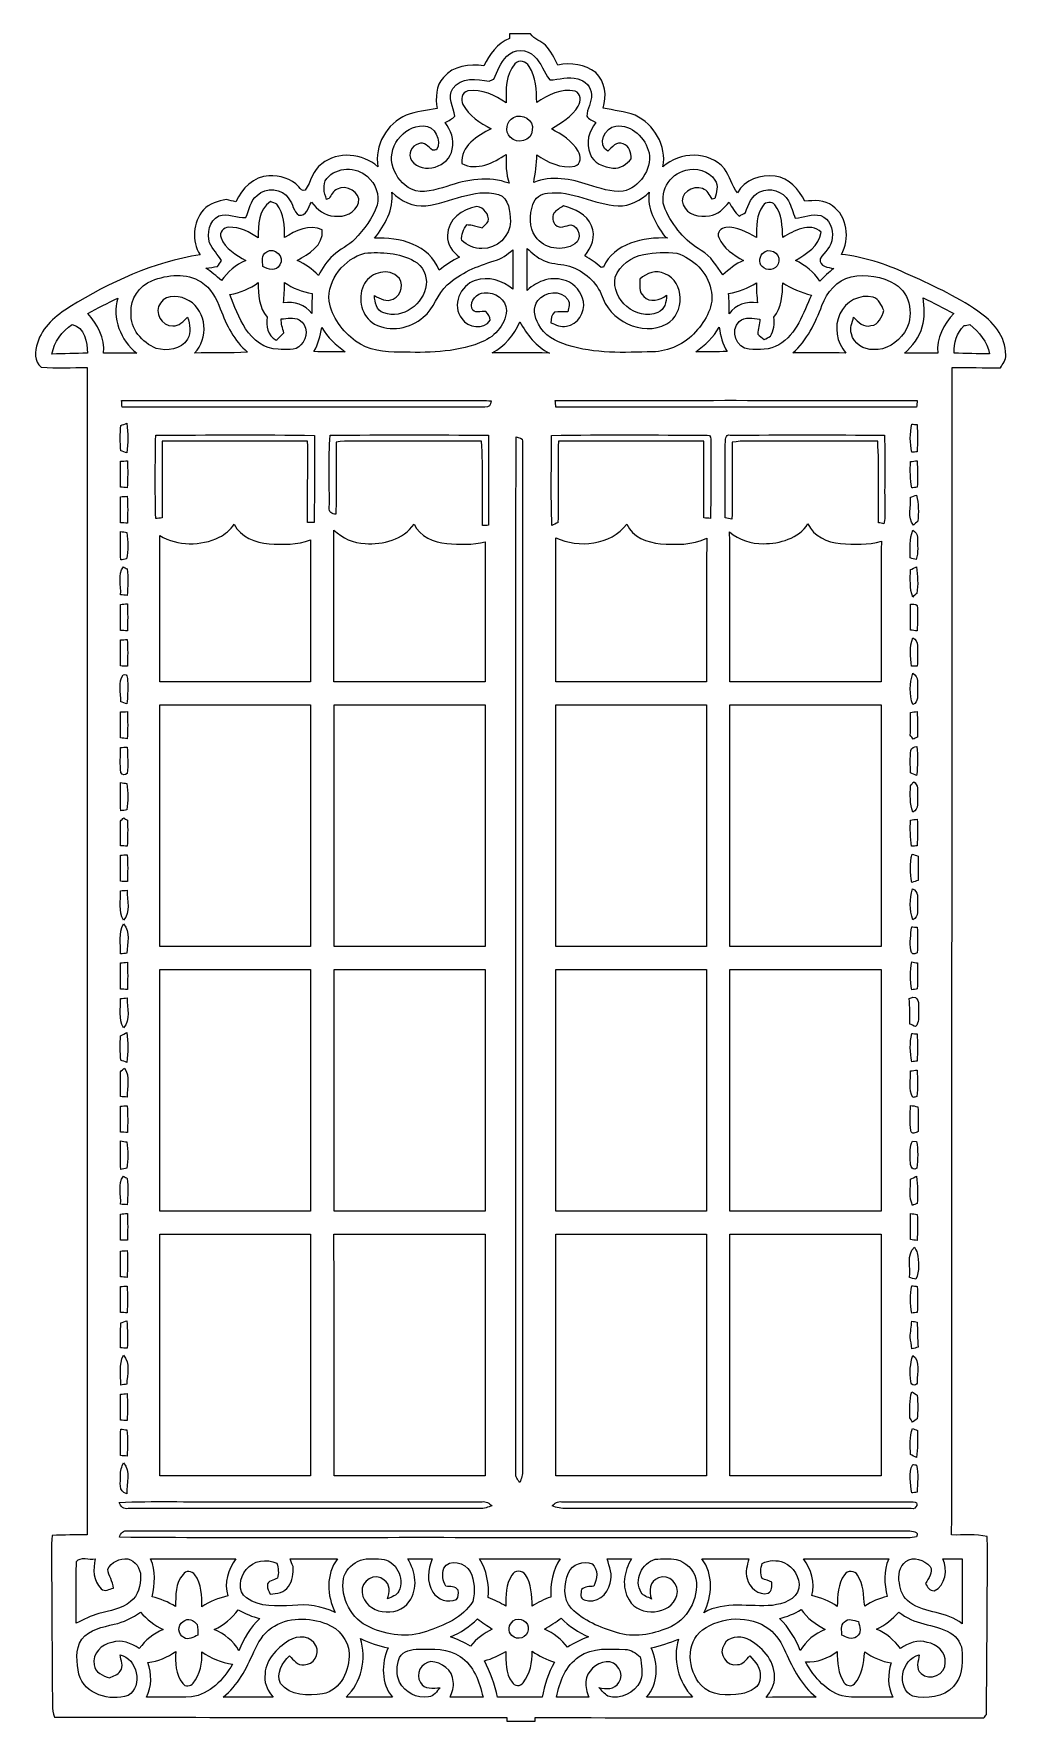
# Model space of a CAD drawing. Header units: centimetres. Extents: x -6.9 to 7.8, y -12.2 to 13.2.
import ezdxf

# ---------------------------------------------------------------- set-up
doc = ezdxf.new("R2010")
doc.units = ezdxf.units.CM
doc.header["$MEASUREMENT"] = 0
doc.layers.add('Camada 1', color=7, linetype='Continuous')

msp = doc.modelspace()

# ---------------------------------------------------------------- linework, layer by layer
at = {"layer": 'Camada 1', "color": 156}
for points, knots in [([(0.30833, 13.17093), (0.4138, 13.17375), (0.51964, 13.17446), (0.62547, 13.17164), (0.62547, 13.17164), (0.67663, 13.08697), (0.78281, 13.06828), (0.84949, 13.00018), (0.84949, 13.00018), (0.93274, 12.91623), (0.9793, 12.80511), (1.03681, 12.7035), (1.03681, 12.7035), (1.22943, 12.73913), (1.44955, 12.72079), (1.60443, 12.58885), (1.60443, 12.58885), (1.748, 12.45514), (1.77587, 12.23713), (1.71626, 12.0565), (1.71626, 12.0565), (1.87607, 12.01841), (2.04435, 12.00923), (2.19779, 11.9475), (2.19779, 11.9475), (2.48425, 11.81521), (2.67687, 11.48712), (2.61761, 11.17103), (2.61761, 11.17103), (2.87055, 11.40528), (3.31152, 11.41022), (3.54295, 11.14352), (3.54295, 11.14352), (3.61984, 11.0285), (3.65794, 10.89234), (3.73768, 10.77839), (3.73768, 10.77839), (3.84562, 10.97913), (4.09117, 11.05673), (4.30635, 11.0324), (4.30635, 11.0324), (4.51309, 10.99994), (4.66583, 10.83343), (4.75333, 10.65281), (4.75333, 10.65281), (4.89408, 10.66797), (5.05213, 10.67679), (5.17031, 10.58331), (5.17031, 10.58331), (5.39855, 10.42279), (5.43594, 10.08801), (5.30331, 9.85342), (5.30331, 9.85342), (5.64056, 9.81566), (5.96652, 9.70913), (6.27379, 9.56802), (6.27379, 9.56802), (6.64632, 9.4008), (7.02027, 9.2297), (7.35894, 8.99969), (7.35894, 8.99969), (7.57695, 8.84764), (7.78474, 8.62045), (7.77733, 8.33752), (7.77733, 8.33752), (7.78615, 8.26309), (7.73358, 8.20559), (7.6983, 8.14666), (7.6983, 8.14666), (7.45596, 8.14703), (7.21395, 8.14985), (6.97194, 8.15126), (6.97194, 8.15126), (6.97052, 2.29338), (6.96841, -3.56414), (6.96419, -9.42201), (6.96419, -9.42201), (7.14304, -9.42836), (7.32508, -9.40542), (7.50111, -9.44775), (7.50111, -9.44775), (7.505, -10.34028), (7.49229, -11.23316), (7.48982, -12.1257), (7.48982, -12.1257), (7.47888, -12.13839), (7.45737, -12.1638), (7.44643, -12.17649), (7.44643, -12.17649), (5.19499, -12.17967), (2.94357, -12.17296), (0.69179, -12.17191), (0.69179, -12.17191), (0.69179, -12.18566), (0.69144, -12.21282), (0.69144, -12.22659), (0.69144, -12.22659), (0.54892, -12.22624), (0.40674, -12.22659), (0.26458, -12.22659), (0.26458, -12.22659), (0.26528, -12.21248), (0.26704, -12.18461), (0.26775, -12.17085), (0.26775, -12.17085), (-2.00342, -12.17014), (-4.27426, -12.16661), (-6.54543, -12.16697), (-6.54543, -12.16697), (-6.56166, -12.10594), (-6.57613, -12.0442), (-6.57506, -11.98106), (-6.57506, -11.98106), (-6.57965, -11.29879), (-6.58388, -10.61616), (-6.58707, -9.93388), (-6.58707, -9.93388), (-6.58707, -9.76596), (-6.59659, -9.59768), (-6.57825, -9.43048), (-6.57825, -9.43048), (-6.40221, -9.42059), (-6.22582, -9.42306), (-6.04943, -9.42166), (-6.04943, -9.42166), (-6.05013, -3.56484), (-6.04908, 2.29196), (-6.05013, 8.14878), (-6.05013, 8.14878), (-6.28049, 8.1548), (-6.51262, 8.13292), (-6.74193, 8.1548), (-6.74193, 8.1548), (-6.85623, 8.2391), (-6.8386, 8.39855), (-6.8012, 8.51779), (-6.8012, 8.51779), (-6.72923, 8.76368), (-6.51756, 8.93337), (-6.31048, 9.06601), (-6.31048, 9.06601), (-5.7083, 9.43218), (-5.05388, 9.74123), (-4.35151, 9.84777), (-4.35151, 9.84777), (-4.48168, 10.05485), (-4.46122, 10.33742), (-4.30213, 10.52263), (-4.30213, 10.52263), (-4.21286, 10.62105), (-4.08023, 10.65492), (-3.95464, 10.6775), (-3.95464, 10.6775), (-3.90701, 10.6669), (-3.85903, 10.65633), (-3.81105, 10.6461), (-3.81105, 10.6461), (-3.72285, 10.84612), (-3.544, 11.02604), (-3.3154, 11.03768), (-3.3154, 11.03768), (-3.15348, 11.03804), (-2.97461, 10.99782), (-2.86597, 10.8687), (-2.86597, 10.8687), (-2.8381, 10.84295), (-2.8134, 10.79744), (-2.76895, 10.82002), (-2.76895, 10.82002), (-2.67864, 10.94772), (-2.65818, 11.1241), (-2.5206, 11.21655), (-2.5206, 11.21655), (-2.27507, 11.41163), (-1.90465, 11.376), (-1.67464, 11.1728), (-1.67464, 11.1728), (-1.73107, 11.49101), (-1.54023, 11.82367), (-1.2467, 11.95067), (-1.2467, 11.95067), (-1.09819, 12.00712), (-0.93839, 12.02264), (-0.78281, 12.04839), (-0.78281, 12.04839), (-0.80856, 12.20926), (-0.80362, 12.3913), (-0.68721, 12.51794), (-0.68721, 12.51794), (-0.54256, 12.6975), (-0.29245, 12.71514), (-0.07972, 12.69327), (-0.07972, 12.69327), (0.00599, 12.86296), (0.12347, 13.02805), (0.30551, 13.10285), (0.30551, 13.10285), (0.30621, 13.11978), (0.30762, 13.15365), (0.30833, 13.17093)], [0, 0, 0, 0, 0.01960784, 0.01960784, 0.01960784, 0.01960784, 0.03921569, 0.03921569, 0.03921569, 0.03921569, 0.05882353, 0.05882353, 0.05882353, 0.05882353, 0.07843137, 0.07843137, 0.07843137, 0.07843137, 0.09803922, 0.09803922, 0.09803922, 0.09803922, 0.11764706, 0.11764706, 0.11764706, 0.11764706, 0.1372549, 0.1372549, 0.1372549, 0.1372549, 0.15686275, 0.15686275, 0.15686275, 0.15686275, 0.17647059, 0.17647059, 0.17647059, 0.17647059, 0.19607843, 0.19607843, 0.19607843, 0.19607843, 0.21568627, 0.21568627, 0.21568627, 0.21568627, 0.23529412, 0.23529412, 0.23529412, 0.23529412, 0.25490196, 0.25490196, 0.25490196, 0.25490196, 0.2745098, 0.2745098, 0.2745098, 0.2745098, 0.29411765, 0.29411765, 0.29411765, 0.29411765, 0.31372549, 0.31372549, 0.31372549, 0.31372549, 0.33333333, 0.33333333, 0.33333333, 0.33333333, 0.35294118, 0.35294118, 0.35294118, 0.35294118, 0.37254902, 0.37254902, 0.37254902, 0.37254902, 0.39215686, 0.39215686, 0.39215686, 0.39215686, 0.41176471, 0.41176471, 0.41176471, 0.41176471, 0.43137255, 0.43137255, 0.43137255, 0.43137255, 0.45098039, 0.45098039, 0.45098039, 0.45098039, 0.47058824, 0.47058824, 0.47058824, 0.47058824, 0.49019608, 0.49019608, 0.49019608, 0.49019608, 0.50980392, 0.50980392, 0.50980392, 0.50980392, 0.52941176, 0.52941176, 0.52941176, 0.52941176, 0.54901961, 0.54901961, 0.54901961, 0.54901961, 0.56862745, 0.56862745, 0.56862745, 0.56862745, 0.58823529, 0.58823529, 0.58823529, 0.58823529, 0.60784314, 0.60784314, 0.60784314, 0.60784314, 0.62745098, 0.62745098, 0.62745098, 0.62745098, 0.64705882, 0.64705882, 0.64705882, 0.64705882, 0.66666667, 0.66666667, 0.66666667, 0.66666667, 0.68627451, 0.68627451, 0.68627451, 0.68627451, 0.70588235, 0.70588235, 0.70588235, 0.70588235, 0.7254902, 0.7254902, 0.7254902, 0.7254902, 0.74509804, 0.74509804, 0.74509804, 0.74509804, 0.76470588, 0.76470588, 0.76470588, 0.76470588, 0.78431373, 0.78431373, 0.78431373, 0.78431373, 0.80392157, 0.80392157, 0.80392157, 0.80392157, 0.82352941, 0.82352941, 0.82352941, 0.82352941, 0.84313725, 0.84313725, 0.84313725, 0.84313725, 0.8627451, 0.8627451, 0.8627451, 0.8627451, 0.88235294, 0.88235294, 0.88235294, 0.88235294, 0.90196078, 0.90196078, 0.90196078, 0.90196078, 0.92156863, 0.92156863, 0.92156863, 0.92156863, 0.94117647, 0.94117647, 0.94117647, 0.94117647, 0.96078431, 0.96078431, 0.96078431, 0.96078431, 1, 1, 1, 1]), ([(0.2667, 12.83579), (0.2667, 12.83579), (0.2667, 12.83579), (0.2667, 12.83579), (0.2667, 12.83579), (0.17251, 12.74019), (0.12276, 12.61283), (0.07055, 12.49183), (0.07055, 12.49183), (0.05396, 12.48443), (0.0201, 12.46926), (0.00316, 12.46185), (0.00316, 12.46185), (-0.17992, 12.48902), (-0.42791, 12.53206), (-0.54575, 12.34825), (-0.54575, 12.34825), (-0.64028, 12.21949), (-0.5341, 12.06956), (-0.51469, 11.93444), (-0.51469, 11.93444), (-0.5535, 11.89), (-0.60924, 11.86812), (-0.66004, 11.84096), (-0.66004, 11.84096), (-0.58173, 11.72348), (-0.51647, 11.58202), (-0.55527, 11.43774), (-0.55527, 11.43774), (-0.59055, 11.17139), (-1.00436, 11.04297), (-1.16662, 11.26558), (-1.16662, 11.26558), (-1.23189, 11.36013), (-1.16769, 11.49171), (-1.0615, 11.51852), (-1.0615, 11.51852), (-0.9772, 11.55591), (-0.91157, 11.4716), (-0.85478, 11.42327), (-0.85478, 11.42327), (-0.83925, 11.42397), (-0.80751, 11.42503), (-0.79162, 11.42574), (-0.79162, 11.42574), (-0.70908, 11.57038), (-0.81704, 11.7884), (-0.98989, 11.78663), (-0.98989, 11.78663), (-1.29504, 11.79792), (-1.55151, 11.44514), (-1.44604, 11.15763), (-1.44604, 11.15763), (-1.39876, 11.0211), (-1.29998, 10.90011), (-1.17052, 10.83413), (-1.17052, 10.83413), (-0.998, 10.75724), (-0.80751, 10.82848), (-0.63675, 10.8747), (-0.63675, 10.8747), (-0.34042, 10.98336), (-0.00175, 11.03627), (0.30056, 10.92339), (0.30056, 10.92339), (0.25435, 11.06414), (0.24977, 11.21266), (0.25752, 11.35907), (0.25752, 11.35907), (0.06631, 11.23312), (-0.1852, 11.10225), (-0.41063, 11.21936), (-0.41063, 11.21936), (-0.4378, 11.48078), (-0.17322, 11.64164), (0.03033, 11.74112), (0.03033, 11.74112), (-0.1337, 11.8332), (-0.30514, 11.93868), (-0.39511, 12.11013), (-0.39511, 12.11013), (-0.4339, 12.18598), (-0.41063, 12.29181), (-0.31962, 12.31334), (-0.31962, 12.31334), (-0.11112, 12.35001), (0.08714, 12.24312), (0.25752, 12.13447), (0.25752, 12.13447), (0.25011, 12.33344), (0.2494, 12.55887), (0.38593, 12.71937), (0.38593, 12.71937), (0.44874, 12.79452), (0.55915, 12.7603), (0.60289, 12.68339), (0.60289, 12.68339), (0.7052, 12.52324), (0.71332, 12.32462), (0.71649, 12.14012), (0.71649, 12.14012), (0.88335, 12.2523), (1.08654, 12.35461), (1.29329, 12.30945), (1.29329, 12.30945), (1.38959, 12.27982), (1.38324, 12.15493), (1.3409, 12.08332), (1.3409, 12.08332), (1.24953, 11.92633), (1.08584, 11.83602), (0.93839, 11.74077), (0.93839, 11.74077), (1.09395, 11.66139), (1.24882, 11.56156), (1.3409, 11.40845), (1.3409, 11.40845), (1.38324, 11.33684), (1.39171, 11.20631), (1.28975, 11.18374), (1.28975, 11.18374), (1.08408, 11.13894), (0.88265, 11.24088), (0.71613, 11.35202), (0.71613, 11.35202), (0.71966, 11.21125), (0.69568, 11.07226), (0.67132, 10.93397), (0.67132, 10.93397), (0.93802, 11.0458), (1.23367, 10.98795), (1.49825, 10.90045), (1.49825, 10.90045), (1.66616, 10.84931), (1.83902, 10.78686), (2.01719, 10.80344), (2.01719, 10.80344), (2.26625, 10.85776), (2.44722, 11.12941), (2.40875, 11.37988), (2.40875, 11.37988), (2.35584, 11.60178), (2.15089, 11.81415), (1.90853, 11.78417), (1.90853, 11.78417), (1.74166, 11.77111), (1.61678, 11.50335), (1.78505, 11.40598), (1.78505, 11.40598), (1.8475, 11.46172), (1.91981, 11.56508), (2.01577, 11.51535), (2.01577, 11.51535), (2.11384, 11.48748), (2.13713, 11.382), (2.141, 11.2931), (2.141, 11.2931), (2.07222, 11.21161), (1.97696, 11.13928), (1.86443, 11.14917), (1.86443, 11.14917), (1.72826, 11.17103), (1.56739, 11.2236), (1.5194, 11.36824), (1.5194, 11.36824), (1.45097, 11.5277), (1.50071, 11.71079), (1.60901, 11.8399), (1.60901, 11.8399), (1.56104, 11.86848), (1.49965, 11.88294), (1.47002, 11.9341), (1.47002, 11.9341), (1.47143, 12.04487), (1.5501, 12.14188), (1.53952, 12.25512), (1.53952, 12.25512), (1.54164, 12.3726), (1.44463, 12.47067), (1.33385, 12.4943), (1.33385, 12.4943), (1.1952, 12.54123), (1.05268, 12.47773), (0.91227, 12.48195), (0.91227, 12.48195), (0.82267, 12.59097), (0.78775, 12.73772), (0.68121, 12.83438), (0.68121, 12.83438), (0.57502, 12.94763), (0.37287, 12.95045), (0.2667, 12.83579)], [0, 0, 0, 0, 0.02040816, 0.02040816, 0.02040816, 0.02040816, 0.04081633, 0.04081633, 0.04081633, 0.04081633, 0.06122449, 0.06122449, 0.06122449, 0.06122449, 0.08163265, 0.08163265, 0.08163265, 0.08163265, 0.10204082, 0.10204082, 0.10204082, 0.10204082, 0.12244898, 0.12244898, 0.12244898, 0.12244898, 0.14285714, 0.14285714, 0.14285714, 0.14285714, 0.16326531, 0.16326531, 0.16326531, 0.16326531, 0.18367347, 0.18367347, 0.18367347, 0.18367347, 0.20408163, 0.20408163, 0.20408163, 0.20408163, 0.2244898, 0.2244898, 0.2244898, 0.2244898, 0.24489796, 0.24489796, 0.24489796, 0.24489796, 0.26530612, 0.26530612, 0.26530612, 0.26530612, 0.28571429, 0.28571429, 0.28571429, 0.28571429, 0.30612245, 0.30612245, 0.30612245, 0.30612245, 0.32653061, 0.32653061, 0.32653061, 0.32653061, 0.34693878, 0.34693878, 0.34693878, 0.34693878, 0.36734694, 0.36734694, 0.36734694, 0.36734694, 0.3877551, 0.3877551, 0.3877551, 0.3877551, 0.40816327, 0.40816327, 0.40816327, 0.40816327, 0.42857143, 0.42857143, 0.42857143, 0.42857143, 0.44897959, 0.44897959, 0.44897959, 0.44897959, 0.46938776, 0.46938776, 0.46938776, 0.46938776, 0.48979592, 0.48979592, 0.48979592, 0.48979592, 0.51020408, 0.51020408, 0.51020408, 0.51020408, 0.53061224, 0.53061224, 0.53061224, 0.53061224, 0.55102041, 0.55102041, 0.55102041, 0.55102041, 0.57142857, 0.57142857, 0.57142857, 0.57142857, 0.59183673, 0.59183673, 0.59183673, 0.59183673, 0.6122449, 0.6122449, 0.6122449, 0.6122449, 0.63265306, 0.63265306, 0.63265306, 0.63265306, 0.65306122, 0.65306122, 0.65306122, 0.65306122, 0.67346939, 0.67346939, 0.67346939, 0.67346939, 0.69387755, 0.69387755, 0.69387755, 0.69387755, 0.71428571, 0.71428571, 0.71428571, 0.71428571, 0.73469388, 0.73469388, 0.73469388, 0.73469388, 0.75510204, 0.75510204, 0.75510204, 0.75510204, 0.7755102, 0.7755102, 0.7755102, 0.7755102, 0.79591837, 0.79591837, 0.79591837, 0.79591837, 0.81632653, 0.81632653, 0.81632653, 0.81632653, 0.83673469, 0.83673469, 0.83673469, 0.83673469, 0.85714286, 0.85714286, 0.85714286, 0.85714286, 0.87755102, 0.87755102, 0.87755102, 0.87755102, 0.89795918, 0.89795918, 0.89795918, 0.89795918, 0.91836735, 0.91836735, 0.91836735, 0.91836735, 0.93877551, 0.93877551, 0.93877551, 0.93877551, 0.95918367, 0.95918367, 0.95918367, 0.95918367, 1, 1, 1, 1]), ([(0.36829, 11.91434), (0.36829, 11.91434), (0.36829, 11.91434), (0.36829, 11.91434), (0.36829, 11.91434), (0.26458, 11.85895), (0.22825, 11.70409), (0.31891, 11.61977), (0.31891, 11.61977), (0.41346, 11.4963), (0.64735, 11.56544), (0.65051, 11.7249), (0.65051, 11.7249), (0.67875, 11.87659), (0.49635, 11.9856), (0.36829, 11.91434)], [0, 0, 0, 0, 0.2, 0.2, 0.2, 0.2, 0.4, 0.4, 0.4, 0.4, 0.6, 0.6, 0.6, 0.6, 1, 1, 1, 1]), ([(-2.44474, 10.99641), (-2.44474, 10.99641), (-2.44474, 10.99641), (-2.44474, 10.99641), (-2.44474, 10.99641), (-2.51354, 10.90116), (-2.48532, 10.78051), (-2.44651, 10.67996), (-2.44651, 10.67996), (-2.43733, 10.6835), (-2.41969, 10.6909), (-2.41053, 10.69478), (-2.41053, 10.69478), (-2.3763, 10.74523), (-2.34984, 10.81084), (-2.28811, 10.83413), (-2.28811, 10.83413), (-2.15406, 10.91209), (-1.9318, 10.79251), (-1.96497, 10.62953), (-1.96497, 10.62953), (-2.01365, 10.48029), (-2.1784, 10.40692), (-2.32728, 10.43092), (-2.32728, 10.43092), (-2.47543, 10.42598), (-2.58692, 10.53251), (-2.67441, 10.63835), (-2.67441, 10.63835), (-2.72625, 10.56462), (-2.74778, 10.42315), (-2.86419, 10.44184), (-2.86419, 10.44184), (-2.94852, 10.4997), (-2.95346, 10.6133), (-3.01308, 10.69056), (-3.01308, 10.69056), (-3.11643, 10.84543), (-3.35915, 10.8747), (-3.49284, 10.74206), (-3.49284, 10.74206), (-3.60045, 10.66233), (-3.60539, 10.52016), (-3.66394, 10.41009), (-3.66394, 10.41009), (-3.79942, 10.39316), (-3.93381, 10.48347), (-4.06893, 10.43267), (-4.06893, 10.43267), (-4.21464, 10.35964), (-4.25097, 10.16985), (-4.20828, 10.02522), (-4.20828, 10.02522), (-4.16243, 9.92785), (-4.08305, 9.852), (-4.02943, 9.75887), (-4.02943, 9.75887), (-4.04424, 9.73664), (-4.07387, 9.6915), (-4.08869, 9.66926), (-4.08869, 9.66926), (-4.1476, 9.66149), (-4.20687, 9.65444), (-4.26578, 9.64774), (-4.26578, 9.64774), (-4.18182, 9.59235), (-4.10598, 9.52603), (-4.03153, 9.45795), (-4.03153, 9.45795), (-3.93946, 9.59093), (-3.81423, 9.69959), (-3.6636, 9.76064), (-3.6636, 9.76064), (-3.80787, 9.8467), (-3.97333, 9.93631), (-4.03613, 10.10318), (-4.03613, 10.10318), (-4.07141, 10.18079), (-3.99944, 10.26827), (-3.91795, 10.26121), (-3.91795, 10.26121), (-3.75603, 10.26898), (-3.6061, 10.18924), (-3.4752, 10.10212), (-3.4752, 10.10212), (-3.47556, 10.29368), (-3.4731, 10.53215), (-3.29282, 10.64858), (-3.29282, 10.64858), (-3.26813, 10.6394), (-3.21944, 10.62071), (-3.19475, 10.61153), (-3.19475, 10.61153), (-3.09104, 10.46406), (-3.07128, 10.28204), (-3.08044, 10.10636), (-3.08044, 10.10636), (-2.91394, 10.20654), (-2.70615, 10.32085), (-2.51319, 10.22101), (-2.51319, 10.22101), (-2.48637, 9.98853), (-2.71921, 9.86012), (-2.89031, 9.76064), (-2.89031, 9.76064), (-2.76825, 9.71019), (-2.661, 9.63116), (-2.57104, 9.53555), (-2.57104, 9.53555), (-2.5093, 9.64457), (-2.44333, 9.75463), (-2.34772, 9.83824), (-2.34772, 9.83824), (-2.24966, 9.93348), (-2.11525, 9.98147), (-2.02247, 10.08306), (-2.02247, 10.08306), (-1.88277, 10.23158), (-1.74978, 10.39633), (-1.68697, 10.59354), (-1.68697, 10.59354), (-1.64217, 10.74983), (-1.7145, 10.9188), (-1.83127, 11.02392), (-1.83127, 11.02392), (-2.00201, 11.17492), (-2.2941, 11.17738), (-2.44474, 10.99641)], [0, 0, 0, 0, 0.03030303, 0.03030303, 0.03030303, 0.03030303, 0.06060606, 0.06060606, 0.06060606, 0.06060606, 0.09090909, 0.09090909, 0.09090909, 0.09090909, 0.12121212, 0.12121212, 0.12121212, 0.12121212, 0.15151515, 0.15151515, 0.15151515, 0.15151515, 0.18181818, 0.18181818, 0.18181818, 0.18181818, 0.21212121, 0.21212121, 0.21212121, 0.21212121, 0.24242424, 0.24242424, 0.24242424, 0.24242424, 0.27272727, 0.27272727, 0.27272727, 0.27272727, 0.3030303, 0.3030303, 0.3030303, 0.3030303, 0.33333333, 0.33333333, 0.33333333, 0.33333333, 0.36363636, 0.36363636, 0.36363636, 0.36363636, 0.39393939, 0.39393939, 0.39393939, 0.39393939, 0.42424242, 0.42424242, 0.42424242, 0.42424242, 0.45454545, 0.45454545, 0.45454545, 0.45454545, 0.48484848, 0.48484848, 0.48484848, 0.48484848, 0.51515152, 0.51515152, 0.51515152, 0.51515152, 0.54545455, 0.54545455, 0.54545455, 0.54545455, 0.57575758, 0.57575758, 0.57575758, 0.57575758, 0.60606061, 0.60606061, 0.60606061, 0.60606061, 0.63636364, 0.63636364, 0.63636364, 0.63636364, 0.66666667, 0.66666667, 0.66666667, 0.66666667, 0.6969697, 0.6969697, 0.6969697, 0.6969697, 0.72727273, 0.72727273, 0.72727273, 0.72727273, 0.75757576, 0.75757576, 0.75757576, 0.75757576, 0.78787879, 0.78787879, 0.78787879, 0.78787879, 0.81818182, 0.81818182, 0.81818182, 0.81818182, 0.84848485, 0.84848485, 0.84848485, 0.84848485, 0.87878788, 0.87878788, 0.87878788, 0.87878788, 0.90909091, 0.90909091, 0.90909091, 0.90909091, 0.93939394, 0.93939394, 0.93939394, 0.93939394, 1, 1, 1, 1]), ([(2.65077, 10.53251), (2.65077, 10.53251), (2.65077, 10.53251), (2.65077, 10.53251), (2.65077, 10.53251), (2.76647, 10.28099), (2.94957, 10.04991), (3.19475, 9.91408), (3.19475, 9.91408), (3.33974, 9.8273), (3.42335, 9.67737), (3.51895, 9.54437), (3.51895, 9.54437), (3.61385, 9.6294), (3.71228, 9.71265), (3.83187, 9.76133), (3.83187, 9.76133), (3.68477, 9.84529), (3.52319, 9.9423), (3.45792, 10.10706), (3.45792, 10.10706), (3.4244, 10.17937), (3.49108, 10.25558), (3.5634, 10.2598), (3.5634, 10.2598), (3.73097, 10.27568), (3.88408, 10.18644), (4.02483, 10.10706), (4.02483, 10.10706), (4.02271, 10.27075), (4.02271, 10.44997), (4.12574, 10.58753), (4.12574, 10.58753), (4.16524, 10.64646), (4.25591, 10.65457), (4.30283, 10.59918), (4.30283, 10.59918), (4.41289, 10.46196), (4.4143, 10.27463), (4.42066, 10.10706), (4.42066, 10.10706), (4.58786, 10.20795), (4.82706, 10.34765), (5.00133, 10.18678), (5.00133, 10.18678), (4.96534, 9.97971), (4.78013, 9.86117), (4.61398, 9.76169), (4.61398, 9.76169), (4.76074, 9.69325), (4.88702, 9.58742), (4.97733, 9.45265), (4.97733, 9.45265), (5.04506, 9.51897), (5.11598, 9.58177), (5.189, 9.64244), (5.189, 9.64244), (5.10329, 9.65586), (4.96851, 9.66504), (4.98581, 9.78638), (4.98581, 9.78638), (5.04718, 9.89116), (5.16149, 9.97336), (5.16678, 10.10423), (5.16678, 10.10423), (5.17701, 10.23406), (5.13045, 10.39175), (4.99497, 10.4376), (4.99497, 10.4376), (4.86445, 10.4683), (4.73674, 10.41256), (4.60869, 10.3974), (4.60869, 10.3974), (4.57164, 10.48347), (4.55295, 10.5773), (4.50708, 10.6595), (4.50708, 10.6595), (4.4256, 10.80485), (4.22521, 10.8733), (4.07599, 10.79251), (4.07599, 10.79251), (3.95005, 10.7396), (3.90136, 10.60236), (3.86045, 10.48347), (3.86045, 10.48347), (3.83611, 10.46971), (3.78707, 10.44255), (3.76273, 10.42878), (3.76273, 10.42878), (3.69992, 10.48842), (3.65512, 10.56249), (3.6135, 10.63728), (3.6135, 10.63728), (3.53342, 10.54767), (3.44452, 10.44501), (3.31645, 10.43514), (3.31645, 10.43514), (3.16934, 10.40763), (2.98026, 10.44573), (2.92169, 10.60166), (2.92169, 10.60166), (2.8448, 10.76323), (3.07269, 10.90751), (3.21203, 10.84261), (3.21203, 10.84261), (3.28719, 10.82178), (3.32069, 10.747), (3.35808, 10.68596), (3.35808, 10.68596), (3.36761, 10.68773), (3.38666, 10.6909), (3.39619, 10.69268), (3.39619, 10.69268), (3.4237, 10.7837), (3.45756, 10.88563), (3.39972, 10.97278), (3.39972, 10.97278), (3.3087, 11.11036), (3.11714, 11.16962), (2.96157, 11.11883), (2.96157, 11.11883), (2.71251, 11.06661), (2.54282, 10.77028), (2.65077, 10.53251)], [0, 0, 0, 0, 0.03125, 0.03125, 0.03125, 0.03125, 0.0625, 0.0625, 0.0625, 0.0625, 0.09375, 0.09375, 0.09375, 0.09375, 0.125, 0.125, 0.125, 0.125, 0.15625, 0.15625, 0.15625, 0.15625, 0.1875, 0.1875, 0.1875, 0.1875, 0.21875, 0.21875, 0.21875, 0.21875, 0.25, 0.25, 0.25, 0.25, 0.28125, 0.28125, 0.28125, 0.28125, 0.3125, 0.3125, 0.3125, 0.3125, 0.34375, 0.34375, 0.34375, 0.34375, 0.375, 0.375, 0.375, 0.375, 0.40625, 0.40625, 0.40625, 0.40625, 0.4375, 0.4375, 0.4375, 0.4375, 0.46875, 0.46875, 0.46875, 0.46875, 0.5, 0.5, 0.5, 0.5, 0.53125, 0.53125, 0.53125, 0.53125, 0.5625, 0.5625, 0.5625, 0.5625, 0.59375, 0.59375, 0.59375, 0.59375, 0.625, 0.625, 0.625, 0.625, 0.65625, 0.65625, 0.65625, 0.65625, 0.6875, 0.6875, 0.6875, 0.6875, 0.71875, 0.71875, 0.71875, 0.71875, 0.75, 0.75, 0.75, 0.75, 0.78125, 0.78125, 0.78125, 0.78125, 0.8125, 0.8125, 0.8125, 0.8125, 0.84375, 0.84375, 0.84375, 0.84375, 0.875, 0.875, 0.875, 0.875, 0.90625, 0.90625, 0.90625, 0.90625, 0.9375, 0.9375, 0.9375, 0.9375, 1, 1, 1, 1]), ([(-1.46297, 10.79074), (-1.46297, 10.79074), (-1.46297, 10.79074), (-1.46297, 10.79074), (-1.46297, 10.79074), (-1.4344, 10.53145), (-1.5688, 10.29403), (-1.72366, 10.09754), (-1.72366, 10.09754), (-1.35431, 10.118), (-0.89288, 9.99982), (-0.75352, 9.61422), (-0.75352, 9.61422), (-0.65792, 9.6915), (-0.55457, 9.75781), (-0.44414, 9.81178), (-0.44414, 9.81178), (-0.54715, 9.88938), (-0.63534, 10.00264), (-0.62476, 10.13881), (-0.62476, 10.13881), (-0.62793, 10.37552), (-0.40075, 10.54202), (-0.18486, 10.57308), (-0.18486, 10.57308), (-0.07443, 10.56143), (0.00105, 10.45524), (-0.01198, 10.3466), (-0.01198, 10.3466), (-0.04234, 10.3159), (-0.07267, 10.28521), (-0.10266, 10.25453), (-0.10266, 10.25453), (-0.15487, 10.26652), (-0.20567, 10.27957), (-0.25646, 10.29544), (-0.25646, 10.29544), (-0.27481, 10.29685), (-0.3115, 10.30038), (-0.32985, 10.30179), (-0.32985, 10.30179), (-0.39193, 10.23512), (-0.41839, 10.15116), (-0.41275, 10.06085), (-0.41275, 10.06085), (-0.32702, 9.98995), (-0.22331, 9.93384), (-0.10795, 9.94407), (-0.10795, 9.94407), (0.11606, 9.93138), (0.31855, 10.12787), (0.32103, 10.35082), (0.32103, 10.35082), (0.31574, 10.49758), (0.30232, 10.69726), (0.1404, 10.75724), (0.1404, 10.75724), (-0.236, 10.85776), (-0.5842, 10.62176), (-0.95144, 10.58648), (-0.95144, 10.58648), (-1.14335, 10.56602), (-1.33314, 10.65209), (-1.46297, 10.79074)], [0, 0, 0, 0, 0.05882353, 0.05882353, 0.05882353, 0.05882353, 0.11764706, 0.11764706, 0.11764706, 0.11764706, 0.17647059, 0.17647059, 0.17647059, 0.17647059, 0.23529412, 0.23529412, 0.23529412, 0.23529412, 0.29411765, 0.29411765, 0.29411765, 0.29411765, 0.35294118, 0.35294118, 0.35294118, 0.35294118, 0.41176471, 0.41176471, 0.41176471, 0.41176471, 0.47058824, 0.47058824, 0.47058824, 0.47058824, 0.52941176, 0.52941176, 0.52941176, 0.52941176, 0.58823529, 0.58823529, 0.58823529, 0.58823529, 0.64705882, 0.64705882, 0.64705882, 0.64705882, 0.70588235, 0.70588235, 0.70588235, 0.70588235, 0.76470588, 0.76470588, 0.76470588, 0.76470588, 0.82352941, 0.82352941, 0.82352941, 0.82352941, 0.88235294, 0.88235294, 0.88235294, 0.88235294, 1, 1, 1, 1]), ([(1.94098, 10.58436), (1.94098, 10.58436), (1.94098, 10.58436), (1.94098, 10.58436), (1.94098, 10.58436), (1.57797, 10.59954), (1.24882, 10.82779), (0.87877, 10.77451), (0.87877, 10.77451), (0.78034, 10.76674), (0.68757, 10.70396), (0.65863, 10.60658), (0.65863, 10.60658), (0.61029, 10.44961), (0.59689, 10.26157), (0.69744, 10.12117), (0.69744, 10.12117), (0.82337, 9.93489), (1.10701, 9.88833), (1.29151, 10.01075), (1.29151, 10.01075), (1.40263, 10.08236), (1.35748, 10.27251), (1.2326, 10.30038), (1.2326, 10.30038), (1.15639, 10.29049), (1.06432, 10.22418), (1.00188, 10.29897), (1.00188, 10.29897), (0.94896, 10.33883), (0.9525, 10.41679), (0.9733, 10.47288), (0.9733, 10.47288), (1.0107, 10.52369), (1.06997, 10.55015), (1.12218, 10.58295), (1.12218, 10.58295), (1.28729, 10.53074), (1.47601, 10.45948), (1.53952, 10.28099), (1.53952, 10.28099), (1.61361, 10.12505), (1.53952, 9.95572), (1.43898, 9.83154), (1.43898, 9.83154), (1.52681, 9.7825), (1.60937, 9.72464), (1.68521, 9.65797), (1.68521, 9.65797), (1.69367, 9.65832), (1.71131, 9.65939), (1.72013, 9.65973), (1.72013, 9.65973), (1.87642, 10.0245), (2.32867, 10.11269), (2.68534, 10.09966), (2.68534, 10.09966), (2.6737, 10.10636), (2.65041, 10.11976), (2.63877, 10.12646), (2.63877, 10.12646), (2.50401, 10.32085), (2.37455, 10.54309), (2.41087, 10.79003), (2.41087, 10.79003), (2.28635, 10.66763), (2.11949, 10.57802), (1.94098, 10.58436)], [0, 0, 0, 0, 0.05555556, 0.05555556, 0.05555556, 0.05555556, 0.11111111, 0.11111111, 0.11111111, 0.11111111, 0.16666667, 0.16666667, 0.16666667, 0.16666667, 0.22222222, 0.22222222, 0.22222222, 0.22222222, 0.27777778, 0.27777778, 0.27777778, 0.27777778, 0.33333333, 0.33333333, 0.33333333, 0.33333333, 0.38888889, 0.38888889, 0.38888889, 0.38888889, 0.44444444, 0.44444444, 0.44444444, 0.44444444, 0.5, 0.5, 0.5, 0.5, 0.55555556, 0.55555556, 0.55555556, 0.55555556, 0.61111111, 0.61111111, 0.61111111, 0.61111111, 0.66666667, 0.66666667, 0.66666667, 0.66666667, 0.72222222, 0.72222222, 0.72222222, 0.72222222, 0.77777778, 0.77777778, 0.77777778, 0.77777778, 0.83333333, 0.83333333, 0.83333333, 0.83333333, 0.88888889, 0.88888889, 0.88888889, 0.88888889, 1, 1, 1, 1]), ([(-3.34926, 9.88975), (-3.34926, 9.88975), (-3.34926, 9.88975), (-3.34926, 9.88975), (-3.34926, 9.88975), (-3.43534, 9.84918), (-3.40606, 9.74581), (-3.40713, 9.66997), (-3.40713, 9.66997), (-3.32739, 9.62657), (-3.20286, 9.592), (-3.15241, 9.69501), (-3.15241, 9.69501), (-3.06634, 9.80825), (-3.23639, 9.97582), (-3.34926, 9.88975)], [0, 0, 0, 0, 0.2, 0.2, 0.2, 0.2, 0.4, 0.4, 0.4, 0.4, 0.6, 0.6, 0.6, 0.6, 1, 1, 1, 1]), ([(-2.40911, 9.14996), (-2.40911, 9.14996), (-2.40911, 9.14996), (-2.40911, 9.14996), (-2.40911, 9.14996), (-2.37101, 8.90479), (-2.20415, 8.69736), (-2.01224, 8.54955), (-2.01224, 8.54955), (-1.82068, 8.40491), (-1.57339, 8.37668), (-1.34055, 8.38233), (-1.34055, 8.38233), (-0.9398, 8.3728), (-0.52492, 8.37104), (-0.14605, 8.52061), (-0.14605, 8.52061), (0.06278, 8.59399), (0.2494, 8.77708), (0.26, 9.0078), (0.26, 9.0078), (0.26387, 9.17678), (0.08395, 9.29426), (-0.07267, 9.27274), (-0.07267, 9.27274), (-0.18732, 9.27168), (-0.29316, 9.15878), (-0.2607, 9.04237), (-0.2607, 9.04237), (-0.22859, 8.94925), (-0.11923, 9.00217), (-0.04833, 8.9944), (-0.04833, 8.9944), (-0.02258, 8.95347), (0.02151, 8.91608), (0.01447, 8.86211), (0.01447, 8.86211), (-0.07584, 8.71288), (-0.32137, 8.75133), (-0.40922, 8.8861), (-0.40922, 8.8861), (-0.56868, 9.08047), (-0.43532, 9.39057), (-0.20813, 9.459), (-0.20813, 9.459), (-0.01235, 9.53344), (0.20072, 9.45477), (0.35701, 9.33059), (0.35701, 9.33059), (0.35594, 9.52779), (0.35524, 9.725), (0.35736, 9.92256), (0.35736, 9.92256), (0.27481, 9.84847), (0.18167, 9.78427), (0.07372, 9.75428), (0.07372, 9.75428), (-0.17921, 9.67772), (-0.4332, 9.57612), (-0.62971, 9.39374), (-0.62971, 9.39374), (-0.78317, 9.25721), (-0.82549, 9.03462), (-0.99165, 8.90903), (-0.99165, 8.90903), (-1.18638, 8.73369), (-1.49119, 8.68007), (-1.72544, 8.8039), (-1.72544, 8.8039), (-1.92334, 8.91502), (-1.98084, 9.18383), (-1.89335, 9.38281), (-1.89335, 9.38281), (-1.81292, 9.56379), (-1.5501, 9.66044), (-1.38852, 9.5271), (-1.38852, 9.5271), (-1.26894, 9.43995), (-1.31197, 9.23358), (-1.44426, 9.18136), (-1.44426, 9.18136), (-1.54094, 9.13163), (-1.64394, 9.18243), (-1.72649, 9.23535), (-1.72649, 9.23535), (-1.72049, 9.13339), (-1.69932, 9.0078), (-1.58574, 8.97216), (-1.58574, 8.97216), (-1.30174, 8.87234), (-0.98283, 9.10623), (-0.9458, 9.3941), (-0.9458, 9.3941), (-0.9338, 9.5338), (-0.998, 9.68585), (-1.12606, 9.75287), (-1.12606, 9.75287), (-1.3522, 9.87529), (-1.62102, 9.89362), (-1.87254, 9.87281), (-1.87254, 9.87281), (-2.18015, 9.78496), (-2.43699, 9.47947), (-2.40911, 9.14996)], [0, 0, 0, 0, 0.03703704, 0.03703704, 0.03703704, 0.03703704, 0.07407407, 0.07407407, 0.07407407, 0.07407407, 0.11111111, 0.11111111, 0.11111111, 0.11111111, 0.14814815, 0.14814815, 0.14814815, 0.14814815, 0.18518519, 0.18518519, 0.18518519, 0.18518519, 0.22222222, 0.22222222, 0.22222222, 0.22222222, 0.25925926, 0.25925926, 0.25925926, 0.25925926, 0.2962963, 0.2962963, 0.2962963, 0.2962963, 0.33333333, 0.33333333, 0.33333333, 0.33333333, 0.37037037, 0.37037037, 0.37037037, 0.37037037, 0.40740741, 0.40740741, 0.40740741, 0.40740741, 0.44444444, 0.44444444, 0.44444444, 0.44444444, 0.48148148, 0.48148148, 0.48148148, 0.48148148, 0.51851852, 0.51851852, 0.51851852, 0.51851852, 0.55555556, 0.55555556, 0.55555556, 0.55555556, 0.59259259, 0.59259259, 0.59259259, 0.59259259, 0.62962963, 0.62962963, 0.62962963, 0.62962963, 0.66666667, 0.66666667, 0.66666667, 0.66666667, 0.7037037, 0.7037037, 0.7037037, 0.7037037, 0.74074074, 0.74074074, 0.74074074, 0.74074074, 0.77777778, 0.77777778, 0.77777778, 0.77777778, 0.81481481, 0.81481481, 0.81481481, 0.81481481, 0.85185185, 0.85185185, 0.85185185, 0.85185185, 0.88888889, 0.88888889, 0.88888889, 0.88888889, 0.92592593, 0.92592593, 0.92592593, 0.92592593, 1, 1, 1, 1]), ([(0.57431, 9.94443), (0.57431, 9.94443), (0.57431, 9.94443), (0.57431, 9.94443), (0.57431, 9.94443), (0.57221, 9.73346), (0.57502, 9.52251), (0.57221, 9.31119), (0.57221, 9.31119), (0.72565, 9.45795), (0.95956, 9.53733), (1.16346, 9.45372), (1.16346, 9.45372), (1.29928, 9.40855), (1.38994, 9.28084), (1.42063, 9.14538), (1.42063, 9.14538), (1.44673, 8.98311), (1.33772, 8.79296), (1.16592, 8.7725), (1.16592, 8.7725), (1.08267, 8.75591), (1.004, 8.7926), (0.92991, 8.82471), (0.92991, 8.82471), (0.93698, 8.88221), (0.9352, 8.94677), (0.98636, 8.98594), (0.98636, 8.98594), (1.05197, 8.99263), (1.11831, 8.98911), (1.18463, 8.99016), (1.18463, 8.99016), (1.19238, 9.05119), (1.22624, 9.11823), (1.18392, 9.17396), (1.18392, 9.17396), (1.08408, 9.32883), (0.83643, 9.29249), (0.73413, 9.15809), (0.73413, 9.15809), (0.65088, 9.05614), (0.68438, 8.90903), (0.74224, 8.80283), (0.74224, 8.80283), (0.82444, 8.63385), (1.00507, 8.54707), (1.17439, 8.48887), (1.17439, 8.48887), (1.58891, 8.35304), (2.03059, 8.37704), (2.46027, 8.38656), (2.46027, 8.38656), (2.70651, 8.39221), (2.94781, 8.50156), (3.10902, 8.68854), (3.10902, 8.68854), (3.26284, 8.85751), (3.40218, 9.09105), (3.33833, 9.32671), (3.33833, 9.32671), (3.28577, 9.58566), (3.07304, 9.79168), (2.82645, 9.87069), (2.82645, 9.87069), (2.66171, 9.89011), (2.49237, 9.88339), (2.32938, 9.852), (2.32938, 9.852), (2.14136, 9.81848), (1.96532, 9.69043), (1.89864, 9.50875), (1.89864, 9.50875), (1.8362, 9.17008), (2.21933, 8.84905), (2.5407, 8.97712), (2.5407, 8.97712), (2.64548, 9.01908), (2.66593, 9.13834), (2.67158, 9.23747), (2.67158, 9.23747), (2.57527, 9.16233), (2.42111, 9.12209), (2.32728, 9.22193), (2.32728, 9.22193), (2.24754, 9.28474), (2.27117, 9.3941), (2.27153, 9.48193), (2.27153, 9.48193), (2.37137, 9.57295), (2.51741, 9.62798), (2.64583, 9.5599), (2.64583, 9.5599), (2.95205, 9.44383), (2.94745, 8.95912), (2.67404, 8.80778), (2.67404, 8.80778), (2.29941, 8.60457), (1.80657, 8.86033), (1.68839, 9.25404), (1.68839, 9.25404), (1.5949, 9.46994), (1.39171, 9.62693), (1.16769, 9.68795), (1.16769, 9.68795), (1.05021, 9.71053), (0.92638, 9.71194), (0.81633, 9.7624), (0.81633, 9.7624), (0.72248, 9.80367), (0.6484, 9.87598), (0.57431, 9.94443)], [0, 0, 0, 0, 0.03448276, 0.03448276, 0.03448276, 0.03448276, 0.06896552, 0.06896552, 0.06896552, 0.06896552, 0.10344828, 0.10344828, 0.10344828, 0.10344828, 0.13793103, 0.13793103, 0.13793103, 0.13793103, 0.17241379, 0.17241379, 0.17241379, 0.17241379, 0.20689655, 0.20689655, 0.20689655, 0.20689655, 0.24137931, 0.24137931, 0.24137931, 0.24137931, 0.27586207, 0.27586207, 0.27586207, 0.27586207, 0.31034483, 0.31034483, 0.31034483, 0.31034483, 0.34482759, 0.34482759, 0.34482759, 0.34482759, 0.37931034, 0.37931034, 0.37931034, 0.37931034, 0.4137931, 0.4137931, 0.4137931, 0.4137931, 0.44827586, 0.44827586, 0.44827586, 0.44827586, 0.48275862, 0.48275862, 0.48275862, 0.48275862, 0.51724138, 0.51724138, 0.51724138, 0.51724138, 0.55172414, 0.55172414, 0.55172414, 0.55172414, 0.5862069, 0.5862069, 0.5862069, 0.5862069, 0.62068966, 0.62068966, 0.62068966, 0.62068966, 0.65517241, 0.65517241, 0.65517241, 0.65517241, 0.68965517, 0.68965517, 0.68965517, 0.68965517, 0.72413793, 0.72413793, 0.72413793, 0.72413793, 0.75862069, 0.75862069, 0.75862069, 0.75862069, 0.79310345, 0.79310345, 0.79310345, 0.79310345, 0.82758621, 0.82758621, 0.82758621, 0.82758621, 0.86206897, 0.86206897, 0.86206897, 0.86206897, 0.89655172, 0.89655172, 0.89655172, 0.89655172, 0.93103448, 0.93103448, 0.93103448, 0.93103448, 1, 1, 1, 1]), ([(4.11833, 9.86575), (4.11833, 9.86575), (4.11833, 9.86575), (4.11833, 9.86575), (4.11833, 9.86575), (4.05448, 9.8072), (4.06011, 9.6943), (4.13561, 9.64845), (4.13561, 9.64845), (4.21815, 9.58776), (4.36068, 9.6428), (4.36068, 9.75075), (4.36068, 9.75075), (4.38467, 9.87988), (4.20404, 9.96912), (4.11833, 9.86575)], [0, 0, 0, 0, 0.2, 0.2, 0.2, 0.2, 0.4, 0.4, 0.4, 0.4, 0.6, 0.6, 0.6, 0.6, 1, 1, 1, 1]), ([(-5.07576, 9.45618), (-5.07576, 9.45618), (-5.07576, 9.45618), (-5.07576, 9.45618), (-5.07576, 9.45618), (-5.26873, 9.38351), (-5.40349, 9.18243), (-5.39009, 8.97535), (-5.39009, 8.97535), (-5.40878, 8.7351), (-5.22393, 8.52414), (-5.01156, 8.43877), (-5.01156, 8.43877), (-4.84857, 8.39363), (-4.6369, 8.41831), (-4.54271, 8.57635), (-4.54271, 8.57635), (-4.47674, 8.67726), (-4.50532, 8.80108), (-4.54166, 8.90726), (-4.54166, 8.90726), (-4.60375, 8.84764), (-4.66724, 8.76931), (-4.76284, 8.77638), (-4.76284, 8.77638), (-4.92972, 8.76685), (-5.05283, 8.98629), (-4.947, 9.12033), (-4.947, 9.12033), (-4.85457, 9.26744), (-4.64219, 9.23182), (-4.51379, 9.15491), (-4.51379, 9.15491), (-4.24673, 8.99298), (-4.21993, 8.58552), (-4.43371, 8.36751), (-4.43371, 8.36751), (-4.16842, 8.37774), (-3.90243, 8.36152), (-3.63714, 8.38162), (-3.63714, 8.38162), (-3.8368, 8.55096), (-3.95569, 8.79155), (-4.04741, 9.03179), (-4.04741, 9.03179), (-4.10598, 9.18843), (-4.19028, 9.3454), (-4.33492, 9.43783), (-4.33492, 9.43783), (-4.55436, 9.57895), (-4.84399, 9.55214), (-5.07576, 9.45618)], [0, 0, 0, 0, 0.07142857, 0.07142857, 0.07142857, 0.07142857, 0.14285714, 0.14285714, 0.14285714, 0.14285714, 0.21428571, 0.21428571, 0.21428571, 0.21428571, 0.28571429, 0.28571429, 0.28571429, 0.28571429, 0.35714286, 0.35714286, 0.35714286, 0.35714286, 0.42857143, 0.42857143, 0.42857143, 0.42857143, 0.5, 0.5, 0.5, 0.5, 0.57142857, 0.57142857, 0.57142857, 0.57142857, 0.64285714, 0.64285714, 0.64285714, 0.64285714, 0.71428571, 0.71428571, 0.71428571, 0.71428571, 0.78571429, 0.78571429, 0.78571429, 0.78571429, 0.85714286, 0.85714286, 0.85714286, 0.85714286, 1, 1, 1, 1]), ([(-3.90384, 9.25121), (-3.90384, 9.25121), (-3.90384, 9.25121), (-3.90384, 9.25121), (-3.90384, 9.25121), (-3.83786, 9.07377), (-3.77048, 8.8942), (-3.66572, 8.7351), (-3.66572, 8.7351), (-3.55952, 8.56683), (-3.38242, 8.42608), (-3.17534, 8.4243), (-3.17534, 8.4243), (-3.06105, 8.42642), (-2.91747, 8.3908), (-2.83316, 8.49169), (-2.83316, 8.49169), (-2.72908, 8.58834), (-2.7252, 8.79508), (-2.85962, 8.8674), (-2.85962, 8.8674), (-2.94181, 8.91397), (-3.04165, 8.88645), (-3.1309, 8.88221), (-3.1309, 8.88221), (-3.12878, 8.81131), (-3.11502, 8.7411), (-3.08892, 8.67478), (-3.08892, 8.67478), (-3.12737, 8.63456), (-3.16759, 8.59682), (-3.20852, 8.55978), (-3.20852, 8.55978), (-3.33304, 8.63244), (-3.36091, 8.77462), (-3.34398, 8.90832), (-3.34398, 8.90832), (-3.46145, 9.05508), (-3.48014, 9.24804), (-3.47556, 9.42938), (-3.47556, 9.42938), (-3.60398, 9.33977), (-3.74826, 9.27309), (-3.90384, 9.25121)], [0, 0, 0, 0, 0.08333333, 0.08333333, 0.08333333, 0.08333333, 0.16666667, 0.16666667, 0.16666667, 0.16666667, 0.25, 0.25, 0.25, 0.25, 0.33333333, 0.33333333, 0.33333333, 0.33333333, 0.41666667, 0.41666667, 0.41666667, 0.41666667, 0.5, 0.5, 0.5, 0.5, 0.58333333, 0.58333333, 0.58333333, 0.58333333, 0.66666667, 0.66666667, 0.66666667, 0.66666667, 0.75, 0.75, 0.75, 0.75, 0.83333333, 0.83333333, 0.83333333, 0.83333333, 1, 1, 1, 1]), ([(-3.08044, 9.42831), (-3.08044, 9.42831), (-3.08044, 9.42831), (-3.08044, 9.42831), (-3.08044, 9.42831), (-3.0801, 9.32707), (-3.08539, 9.22546), (-3.09667, 9.12457), (-3.09667, 9.12457), (-2.93404, 9.15032), (-2.76825, 9.0967), (-2.66841, 8.96265), (-2.66841, 8.96265), (-2.67017, 9.06354), (-2.66841, 9.16443), (-2.66276, 9.26534), (-2.66276, 9.26534), (-2.81305, 9.28685), (-2.95521, 9.34399), (-3.08044, 9.42831)], [0, 0, 0, 0, 0.16666667, 0.16666667, 0.16666667, 0.16666667, 0.33333333, 0.33333333, 0.33333333, 0.33333333, 0.5, 0.5, 0.5, 0.5, 0.66666667, 0.66666667, 0.66666667, 0.66666667, 1, 1, 1, 1]), ([(3.60644, 9.26568), (3.60644, 9.26568), (3.60644, 9.26568), (3.60644, 9.26568), (3.60644, 9.26568), (3.6135, 9.16302), (3.61631, 9.06035), (3.61456, 8.95771), (3.61456, 8.95771), (3.7091, 9.09846), (3.87843, 9.15244), (4.04213, 9.1235), (4.04213, 9.1235), (4.02872, 9.22406), (4.02412, 9.3253), (4.02483, 9.42691), (4.02483, 9.42691), (3.89819, 9.34399), (3.75673, 9.28615), (3.60644, 9.26568)], [0, 0, 0, 0, 0.16666667, 0.16666667, 0.16666667, 0.16666667, 0.33333333, 0.33333333, 0.33333333, 0.33333333, 0.5, 0.5, 0.5, 0.5, 0.66666667, 0.66666667, 0.66666667, 0.66666667, 1, 1, 1, 1]), ([(4.41995, 9.42619), (4.41995, 9.42619), (4.41995, 9.42619), (4.41995, 9.42619), (4.41995, 9.42619), (4.42066, 9.24629), (4.4016, 9.05543), (4.28837, 8.90762), (4.28837, 8.90762), (4.30176, 8.80814), (4.28271, 8.70971), (4.23791, 8.62045), (4.23791, 8.62045), (4.20582, 8.60388), (4.17405, 8.58729), (4.14267, 8.5707), (4.14267, 8.5707), (4.10845, 8.59752), (4.07387, 8.62398), (4.04354, 8.65466), (4.04354, 8.65466), (4.05306, 8.73018), (4.07212, 8.80425), (4.07811, 8.88011), (4.07811, 8.88011), (3.97403, 8.88927), (3.85022, 8.92065), (3.76555, 8.84094), (3.76555, 8.84094), (3.62303, 8.71181), (3.7218, 8.43312), (3.91407, 8.4243), (3.91407, 8.4243), (4.06364, 8.41867), (4.22592, 8.41126), (4.35997, 8.49064), (4.35997, 8.49064), (4.63303, 8.6508), (4.72934, 8.97006), (4.8521, 9.2417), (4.8521, 9.2417), (4.699, 9.27874), (4.55012, 9.33553), (4.41995, 9.42619)], [0, 0, 0, 0, 0.08333333, 0.08333333, 0.08333333, 0.08333333, 0.16666667, 0.16666667, 0.16666667, 0.16666667, 0.25, 0.25, 0.25, 0.25, 0.33333333, 0.33333333, 0.33333333, 0.33333333, 0.41666667, 0.41666667, 0.41666667, 0.41666667, 0.5, 0.5, 0.5, 0.5, 0.58333333, 0.58333333, 0.58333333, 0.58333333, 0.66666667, 0.66666667, 0.66666667, 0.66666667, 0.75, 0.75, 0.75, 0.75, 0.83333333, 0.83333333, 0.83333333, 0.83333333, 1, 1, 1, 1]), ([(5.44971, 9.51511), (5.44971, 9.51511), (5.44971, 9.51511), (5.44971, 9.51511), (5.44971, 9.51511), (5.23768, 9.46395), (5.08494, 9.28225), (5.0119, 9.08435), (5.0119, 9.08435), (4.91243, 8.82223), (4.78788, 8.55906), (4.57446, 8.36963), (4.57446, 8.36963), (4.83975, 8.37209), (5.10538, 8.37316), (5.37069, 8.36822), (5.37069, 8.36822), (5.23346, 8.52838), (5.18829, 8.76473), (5.2825, 8.95771), (5.2825, 8.95771), (5.36187, 9.14645), (5.58553, 9.25969), (5.78448, 9.20748), (5.78448, 9.20748), (5.87375, 9.18102), (5.90515, 9.0833), (5.94465, 9.00921), (5.94465, 9.00921), (5.90937, 8.91361), (5.8688, 8.79226), (5.74886, 8.78061), (5.74886, 8.78061), (5.63808, 8.74957), (5.55378, 8.83318), (5.48852, 8.90867), (5.48852, 8.90867), (5.46347, 8.82719), (5.43102, 8.74146), (5.45394, 8.65502), (5.45394, 8.65502), (5.48852, 8.51004), (5.6402, 8.41514), (5.7852, 8.42043), (5.7852, 8.42043), (5.97675, 8.40245), (6.1482, 8.52838), (6.25228, 8.67902), (6.25228, 8.67902), (6.40785, 8.9055), (6.34929, 9.25721), (6.11433, 9.40679), (6.11433, 9.40679), (5.9175, 9.52603), (5.67372, 9.55955), (5.44971, 9.51511)], [0, 0, 0, 0, 0.06666667, 0.06666667, 0.06666667, 0.06666667, 0.13333333, 0.13333333, 0.13333333, 0.13333333, 0.2, 0.2, 0.2, 0.2, 0.26666667, 0.26666667, 0.26666667, 0.26666667, 0.33333333, 0.33333333, 0.33333333, 0.33333333, 0.4, 0.4, 0.4, 0.4, 0.46666667, 0.46666667, 0.46666667, 0.46666667, 0.53333333, 0.53333333, 0.53333333, 0.53333333, 0.6, 0.6, 0.6, 0.6, 0.66666667, 0.66666667, 0.66666667, 0.66666667, 0.73333333, 0.73333333, 0.73333333, 0.73333333, 0.8, 0.8, 0.8, 0.8, 0.86666667, 0.86666667, 0.86666667, 0.86666667, 1, 1, 1, 1]), ([(-6.04237, 8.96548), (-6.04237, 8.96548), (-6.04237, 8.96548), (-6.04237, 8.96548), (-6.04237, 8.96548), (-5.89633, 8.80001), (-5.78202, 8.59187), (-5.80495, 8.36398), (-5.80495, 8.36398), (-5.63879, 8.3668), (-5.47263, 8.37034), (-5.30613, 8.36539), (-5.30613, 8.36539), (-5.54848, 8.55625), (-5.67972, 8.89456), (-5.59047, 9.19547), (-5.59047, 9.19547), (-5.74321, 9.12316), (-5.89244, 9.04308), (-6.04237, 8.96548)], [0, 0, 0, 0, 0.16666667, 0.16666667, 0.16666667, 0.16666667, 0.33333333, 0.33333333, 0.33333333, 0.33333333, 0.5, 0.5, 0.5, 0.5, 0.66666667, 0.66666667, 0.66666667, 0.66666667, 1, 1, 1, 1]), ([(6.53591, 9.20147), (6.53591, 9.20147), (6.53591, 9.20147), (6.53591, 9.20147), (6.53591, 9.20147), (6.54967, 9.0565), (6.56695, 8.90621), (6.52144, 8.76439), (6.52144, 8.76439), (6.48194, 8.60493), (6.37363, 8.4751), (6.2551, 8.3661), (6.2551, 8.3661), (6.42196, 8.36963), (6.58917, 8.3668), (6.7564, 8.36398), (6.7564, 8.36398), (6.73135, 8.59187), (6.84388, 8.80283), (6.99523, 8.96475), (6.99523, 8.96475), (6.84142, 9.04272), (6.6883, 9.1214), (6.53591, 9.20147)], [0, 0, 0, 0, 0.14285714, 0.14285714, 0.14285714, 0.14285714, 0.28571429, 0.28571429, 0.28571429, 0.28571429, 0.42857143, 0.42857143, 0.42857143, 0.42857143, 0.57142857, 0.57142857, 0.57142857, 0.57142857, 0.71428571, 0.71428571, 0.71428571, 0.71428571, 1, 1, 1, 1]), ([(-6.58176, 8.35341), (-6.58176, 8.35341), (-6.58176, 8.35341), (-6.58176, 8.35341), (-6.58176, 8.35341), (-6.40396, 8.35623), (-6.22652, 8.36257), (-6.04872, 8.36715), (-6.04872, 8.36715), (-6.04872, 8.52697), (-6.09318, 8.75803), (-6.2752, 8.79613), (-6.2752, 8.79613), (-6.43183, 8.69876), (-6.55109, 8.53755), (-6.58176, 8.35341)], [0, 0, 0, 0, 0.2, 0.2, 0.2, 0.2, 0.4, 0.4, 0.4, 0.4, 0.6, 0.6, 0.6, 0.6, 1, 1, 1, 1]), ([(-2.51777, 8.75345), (-2.51777, 8.75345), (-2.51777, 8.75345), (-2.51777, 8.75345), (-2.51777, 8.75345), (-2.53929, 8.62681), (-2.57493, 8.50227), (-2.63701, 8.38939), (-2.63701, 8.38939), (-2.48002, 8.38832), (-2.32304, 8.38549), (-2.1657, 8.38761), (-2.1657, 8.38761), (-2.30681, 8.48392), (-2.43275, 8.60422), (-2.51777, 8.75345)], [0, 0, 0, 0, 0.2, 0.2, 0.2, 0.2, 0.4, 0.4, 0.4, 0.4, 0.6, 0.6, 0.6, 0.6, 1, 1, 1, 1]), ([(0.46036, 8.83565), (0.46036, 8.83565), (0.46036, 8.83565), (0.46036, 8.83565), (0.46036, 8.83565), (0.37641, 8.6388), (0.23566, 8.47018), (0.0448, 8.36963), (0.0448, 8.36963), (0.33231, 8.37209), (0.62018, 8.37562), (0.90805, 8.36751), (0.90805, 8.36751), (0.70309, 8.46241), (0.57538, 8.65044), (0.46036, 8.83565)], [0, 0, 0, 0, 0.2, 0.2, 0.2, 0.2, 0.4, 0.4, 0.4, 0.4, 0.6, 0.6, 0.6, 0.6, 1, 1, 1, 1]), ([(3.11043, 8.38622), (3.11043, 8.38622), (3.11043, 8.38622), (3.11043, 8.38622), (3.11043, 8.38622), (3.26848, 8.38586), (3.42652, 8.38832), (3.58493, 8.38973), (3.58493, 8.38973), (3.51613, 8.50087), (3.48051, 8.6282), (3.46428, 8.75698), (3.46428, 8.75698), (3.37714, 8.60705), (3.25084, 8.48604), (3.11043, 8.38622)], [0, 0, 0, 0, 0.2, 0.2, 0.2, 0.2, 0.4, 0.4, 0.4, 0.4, 0.6, 0.6, 0.6, 0.6, 1, 1, 1, 1]), ([(7.15186, 8.78168), (7.15186, 8.78168), (7.15186, 8.78168), (7.15186, 8.78168), (7.15186, 8.78168), (7.04356, 8.67054), (6.99206, 8.52132), (7.00017, 8.3668), (7.00017, 8.3668), (7.17795, 8.36293), (7.35612, 8.35516), (7.53426, 8.35445), (7.53426, 8.35445), (7.50288, 8.54001), (7.37588, 8.68219), (7.23582, 8.79791), (7.23582, 8.79791), (7.21501, 8.79367), (7.17267, 8.78556), (7.15186, 8.78168)], [0, 0, 0, 0, 0.16666667, 0.16666667, 0.16666667, 0.16666667, 0.33333333, 0.33333333, 0.33333333, 0.33333333, 0.5, 0.5, 0.5, 0.5, 0.66666667, 0.66666667, 0.66666667, 0.66666667, 1, 1, 1, 1]), ([(-5.53295, 7.65348), (-5.53295, 7.65348), (-5.53295, 7.65348), (-5.53295, 7.65348), (-5.53295, 7.65348), (-5.53084, 7.62068), (-5.52874, 7.58787), (-5.52626, 7.55507), (-5.52626, 7.55507), (-3.70592, 7.55435), (-1.88524, 7.55366), (-0.0649, 7.55542), (-0.0649, 7.55542), (-0.00528, 7.54977), (0.0268, 7.58012), (0.0321, 7.64714), (0.0321, 7.64714), (-0.06068, 7.65526), (-0.1538, 7.65667), (-0.24694, 7.65631), (-0.24694, 7.65631), (-2.00871, 7.65348), (-3.77084, 7.65913), (-5.53295, 7.65348)], [0, 0, 0, 0, 0.14285714, 0.14285714, 0.14285714, 0.14285714, 0.28571429, 0.28571429, 0.28571429, 0.28571429, 0.42857143, 0.42857143, 0.42857143, 0.42857143, 0.57142857, 0.57142857, 0.57142857, 0.57142857, 0.71428571, 0.71428571, 0.71428571, 0.71428571, 1, 1, 1, 1]), ([(0.99659, 7.65278), (0.99659, 7.65278), (0.99659, 7.65278), (0.99659, 7.65278), (0.99659, 7.65278), (0.99905, 7.62032), (1.00188, 7.58787), (1.00471, 7.55507), (1.00471, 7.55507), (2.81552, 7.55366), (4.62633, 7.55435), (6.43712, 7.55507), (6.43712, 7.55507), (6.43995, 7.58753), (6.44277, 7.62032), (6.4456, 7.65278), (6.4456, 7.65278), (4.62913, 7.65738), (2.81305, 7.65808), (0.99659, 7.65278)], [0, 0, 0, 0, 0.16666667, 0.16666667, 0.16666667, 0.16666667, 0.33333333, 0.33333333, 0.33333333, 0.33333333, 0.5, 0.5, 0.5, 0.5, 0.66666667, 0.66666667, 0.66666667, 0.66666667, 1, 1, 1, 1]), ([(-5.54355, 7.27848), (-5.54355, 7.27848), (-5.54355, 7.27848), (-5.54355, 7.27848), (-5.54355, 7.27848), (-5.55837, 7.15184), (-5.55766, 7.02272), (-5.54355, 6.89608), (-5.54355, 6.89608), (-5.52131, 6.88831), (-5.47616, 6.87244), (-5.45358, 6.86468), (-5.45358, 6.86468), (-5.43736, 7.01285), (-5.43665, 7.16278), (-5.45429, 7.31059), (-5.45429, 7.31059), (-5.47652, 7.30248), (-5.52131, 7.2866), (-5.54355, 7.27848)], [0, 0, 0, 0, 0.16666667, 0.16666667, 0.16666667, 0.16666667, 0.33333333, 0.33333333, 0.33333333, 0.33333333, 0.5, 0.5, 0.5, 0.5, 0.66666667, 0.66666667, 0.66666667, 0.66666667, 1, 1, 1, 1]), ([(-5.02038, 7.13243), (-5.02038, 7.13243), (-5.02038, 7.13243), (-5.02038, 7.13243), (-5.02038, 7.13243), (-5.02778, 6.71369), (-5.0292, 6.29458), (-5.01967, 5.87619), (-5.01967, 5.87619), (-4.99568, 5.87902), (-4.9477, 5.88467), (-4.92371, 5.88748), (-4.92371, 5.88748), (-4.92019, 6.27272), (-4.92619, 6.65795), (-4.92054, 7.04318), (-4.92054, 7.04318), (-4.19099, 7.04282), (-3.46145, 7.04248), (-2.73227, 7.04355), (-2.73227, 7.04355), (-2.72732, 6.63432), (-2.73649, 6.22544), (-2.73261, 5.81657), (-2.73261, 5.81657), (-2.6998, 5.81692), (-2.66664, 5.81728), (-2.63348, 5.81764), (-2.63348, 5.81764), (-2.63031, 6.25472), (-2.62678, 6.69182), (-2.62784, 7.12855), (-2.62784, 7.12855), (-3.42511, 7.14195), (-4.22275, 7.13455), (-5.02038, 7.13243)], [0, 0, 0, 0, 0.1, 0.1, 0.1, 0.1, 0.2, 0.2, 0.2, 0.2, 0.3, 0.3, 0.3, 0.3, 0.4, 0.4, 0.4, 0.4, 0.5, 0.5, 0.5, 0.5, 0.6, 0.6, 0.6, 0.6, 0.7, 0.7, 0.7, 0.7, 0.8, 0.8, 0.8, 0.8, 1, 1, 1, 1]), ([(-2.39112, 7.13243), (-2.39112, 7.13243), (-2.39112, 7.13243), (-2.39112, 7.13243), (-2.39112, 7.13243), (-2.42429, 6.76942), (-2.39994, 6.4036), (-2.40629, 6.03952), (-2.40629, 6.03952), (-2.42111, 5.97391), (-2.36255, 5.9457), (-2.30928, 5.94111), (-2.30928, 5.94111), (-2.29481, 6.30271), (-2.3047, 6.66465), (-2.30399, 7.02625), (-2.30399, 7.02625), (-2.13713, 7.05271), (-1.96814, 7.04143), (-1.80021, 7.04282), (-1.80021, 7.04282), (-1.23895, 7.04389), (-0.67734, 7.04143), (-0.11606, 7.04389), (-0.11606, 7.04389), (-0.08008, 6.62197), (-0.11253, 6.19757), (-0.09735, 5.7746), (-0.09735, 5.7746), (-0.07549, 5.7746), (-0.03174, 5.77494), (-0.00987, 5.77494), (-0.00987, 5.77494), (-0.00776, 6.22721), (-0.00635, 6.67912), (-0.01057, 7.13138), (-0.01057, 7.13138), (-0.80398, 7.13844), (-1.59773, 7.13632), (-2.39112, 7.13243)], [0, 0, 0, 0, 0.09090909, 0.09090909, 0.09090909, 0.09090909, 0.18181818, 0.18181818, 0.18181818, 0.18181818, 0.27272727, 0.27272727, 0.27272727, 0.27272727, 0.36363636, 0.36363636, 0.36363636, 0.36363636, 0.45454545, 0.45454545, 0.45454545, 0.45454545, 0.54545455, 0.54545455, 0.54545455, 0.54545455, 0.63636364, 0.63636364, 0.63636364, 0.63636364, 0.72727273, 0.72727273, 0.72727273, 0.72727273, 0.81818182, 0.81818182, 0.81818182, 0.81818182, 1, 1, 1, 1]), ([(0.93909, 7.12855), (0.93909, 7.12855), (0.93909, 7.12855), (0.93909, 7.12855), (0.93909, 7.12855), (0.93944, 6.67735), (0.92957, 6.22544), (0.94438, 5.77423), (0.94438, 5.77423), (0.96731, 5.78412), (1.01282, 5.80459), (1.03575, 5.81445), (1.03575, 5.81445), (1.0488, 6.22368), (1.0347, 6.63396), (1.04245, 7.04318), (1.04245, 7.04318), (1.27105, 7.04213), (1.49965, 7.04423), (1.72861, 7.04143), (1.72861, 7.04143), (2.22956, 7.04494), (2.73049, 7.04177), (3.23144, 7.04318), (3.23144, 7.04318), (3.23744, 6.65795), (3.23144, 6.27236), (3.23461, 5.88713), (3.23461, 5.88713), (3.26707, 5.88467), (3.30022, 5.88219), (3.33304, 5.87938), (3.33304, 5.87938), (3.34044, 6.26566), (3.3348, 6.65196), (3.33691, 7.03789), (3.33691, 7.03789), (3.33409, 7.07281), (3.34291, 7.1476), (3.28295, 7.13313), (3.28295, 7.13313), (2.50189, 7.13384), (1.72013, 7.14232), (0.93909, 7.12855)], [0, 0, 0, 0, 0.08333333, 0.08333333, 0.08333333, 0.08333333, 0.16666667, 0.16666667, 0.16666667, 0.16666667, 0.25, 0.25, 0.25, 0.25, 0.33333333, 0.33333333, 0.33333333, 0.33333333, 0.41666667, 0.41666667, 0.41666667, 0.41666667, 0.5, 0.5, 0.5, 0.5, 0.58333333, 0.58333333, 0.58333333, 0.58333333, 0.66666667, 0.66666667, 0.66666667, 0.66666667, 0.75, 0.75, 0.75, 0.75, 0.83333333, 0.83333333, 0.83333333, 0.83333333, 1, 1, 1, 1]), ([(3.55635, 7.0005), (3.55635, 7.0005), (3.55635, 7.0005), (3.55635, 7.0005), (3.55635, 7.0005), (3.55599, 6.62903), (3.55669, 6.25755), (3.55635, 5.88608), (3.55635, 5.88608), (3.58951, 5.88043), (3.62267, 5.87514), (3.65619, 5.86949), (3.65619, 5.86949), (3.66148, 6.25472), (3.65901, 6.63961), (3.65724, 7.02484), (3.65724, 7.02484), (3.8234, 7.05342), (3.99238, 7.04143), (4.16031, 7.04282), (4.16031, 7.04282), (4.72369, 7.04389), (5.28742, 7.04143), (5.85116, 7.04389), (5.85116, 7.04389), (5.87445, 6.63466), (5.85364, 6.22403), (5.86281, 5.81411), (5.86281, 5.81411), (5.88327, 5.81022), (5.9242, 5.80281), (5.94465, 5.79928), (5.94465, 5.79928), (5.94818, 5.82469), (5.95595, 5.87514), (5.95948, 5.90019), (5.95948, 5.90019), (5.94959, 6.31081), (5.96194, 6.7211), (5.95312, 7.13174), (5.95312, 7.13174), (5.17842, 7.13878), (4.40336, 7.13491), (3.62902, 7.13384), (3.62902, 7.13384), (3.54929, 7.15255), (3.56093, 7.05095), (3.55635, 7.0005)], [0, 0, 0, 0, 0.07692308, 0.07692308, 0.07692308, 0.07692308, 0.15384615, 0.15384615, 0.15384615, 0.15384615, 0.23076923, 0.23076923, 0.23076923, 0.23076923, 0.30769231, 0.30769231, 0.30769231, 0.30769231, 0.38461538, 0.38461538, 0.38461538, 0.38461538, 0.46153846, 0.46153846, 0.46153846, 0.46153846, 0.53846154, 0.53846154, 0.53846154, 0.53846154, 0.61538462, 0.61538462, 0.61538462, 0.61538462, 0.69230769, 0.69230769, 0.69230769, 0.69230769, 0.76923077, 0.76923077, 0.76923077, 0.76923077, 0.84615385, 0.84615385, 0.84615385, 0.84615385, 1, 1, 1, 1]), ([(6.36447, 7.29824), (6.36447, 7.29824), (6.36447, 7.29824), (6.36447, 7.29824), (6.36447, 7.29824), (6.33411, 7.15854), (6.33377, 7.01356), (6.36517, 6.87386), (6.36517, 6.87386), (6.38457, 6.87632), (6.42372, 6.88056), (6.44348, 6.88302), (6.44348, 6.88302), (6.453, 7.01884), (6.453, 7.15572), (6.44348, 7.29188), (6.44348, 7.29188), (6.42372, 7.2933), (6.3842, 7.29648), (6.36447, 7.29824)], [0, 0, 0, 0, 0.16666667, 0.16666667, 0.16666667, 0.16666667, 0.33333333, 0.33333333, 0.33333333, 0.33333333, 0.5, 0.5, 0.5, 0.5, 0.66666667, 0.66666667, 0.66666667, 0.66666667, 1, 1, 1, 1]), ([(0.40922, 7.10774), (0.40922, 7.10774), (0.40922, 7.10774), (0.40922, 7.10774), (0.40922, 7.10774), (0.39687, 5.62537), (0.40745, 4.14229), (0.40393, 2.65957), (0.40393, 2.65957), (0.40357, -1.05659), (0.40428, -4.77311), (0.40357, -8.48926), (0.40357, -8.48926), (0.39299, -8.54712), (0.42969, -8.59086), (0.46319, -8.63354), (0.46319, -8.63354), (0.48541, -8.57534), (0.50799, -8.51572), (0.50375, -8.45221), (0.50375, -8.45221), (0.50129, -3.28825), (0.50553, 1.87569), (0.50165, 7.03965), (0.50165, 7.03965), (0.51929, 7.10034), (0.44167, 7.08764), (0.40922, 7.10774)], [0, 0, 0, 0, 0.125, 0.125, 0.125, 0.125, 0.25, 0.25, 0.25, 0.25, 0.375, 0.375, 0.375, 0.375, 0.5, 0.5, 0.5, 0.5, 0.625, 0.625, 0.625, 0.625, 0.75, 0.75, 0.75, 0.75, 1, 1, 1, 1]), ([(-5.55059, 6.74156), (-5.55059, 6.74156), (-5.55059, 6.74156), (-5.55059, 6.74156), (-5.55059, 6.74156), (-5.55237, 6.61067), (-5.55237, 6.47979), (-5.54989, 6.34927), (-5.54989, 6.34927), (-5.51602, 6.34645), (-5.48181, 6.34398), (-5.44795, 6.3415), (-5.44795, 6.3415), (-5.44018, 6.47557), (-5.44089, 6.60998), (-5.44476, 6.74403), (-5.44476, 6.74403), (-5.48004, 6.74332), (-5.51532, 6.74262), (-5.55059, 6.74156)], [0, 0, 0, 0, 0.16666667, 0.16666667, 0.16666667, 0.16666667, 0.33333333, 0.33333333, 0.33333333, 0.33333333, 0.5, 0.5, 0.5, 0.5, 0.66666667, 0.66666667, 0.66666667, 0.66666667, 1, 1, 1, 1]), ([(6.34293, 6.7345), (6.34293, 6.7345), (6.34293, 6.7345), (6.34293, 6.7345), (6.34293, 6.7345), (6.34047, 6.60221), (6.33801, 6.46887), (6.36235, 6.33833), (6.36235, 6.33833), (6.38315, 6.3408), (6.42479, 6.34609), (6.4456, 6.34891), (6.4456, 6.34891), (6.45125, 6.48191), (6.45125, 6.61491), (6.44525, 6.7479), (6.44525, 6.7479), (6.41103, 6.74368), (6.3768, 6.73908), (6.34293, 6.7345)], [0, 0, 0, 0, 0.16666667, 0.16666667, 0.16666667, 0.16666667, 0.33333333, 0.33333333, 0.33333333, 0.33333333, 0.5, 0.5, 0.5, 0.5, 0.66666667, 0.66666667, 0.66666667, 0.66666667, 1, 1, 1, 1]), ([(-5.54989, 6.20498), (-5.54989, 6.20498), (-5.54989, 6.20498), (-5.54989, 6.20498), (-5.54989, 6.20498), (-5.55237, 6.07446), (-5.55237, 5.94428), (-5.55096, 5.81341), (-5.55096, 5.81341), (-5.51602, 5.81129), (-5.48075, 5.80917), (-5.44583, 5.80741), (-5.44583, 5.80741), (-5.44054, 5.94217), (-5.44054, 6.07728), (-5.44724, 6.21169), (-5.44724, 6.21169), (-5.48181, 6.20992), (-5.51602, 6.20746), (-5.54989, 6.20498)], [0, 0, 0, 0, 0.16666667, 0.16666667, 0.16666667, 0.16666667, 0.33333333, 0.33333333, 0.33333333, 0.33333333, 0.5, 0.5, 0.5, 0.5, 0.66666667, 0.66666667, 0.66666667, 0.66666667, 1, 1, 1, 1]), ([(6.34259, 6.19688), (6.34259, 6.19688), (6.34259, 6.19688), (6.34259, 6.19688), (6.34259, 6.19688), (6.35847, 6.05964), (6.29214, 5.89242), (6.39163, 5.77883), (6.39163, 5.77883), (6.40679, 5.79328), (6.43748, 5.82223), (6.45266, 5.83668), (6.45266, 5.83668), (6.47064, 5.96685), (6.46465, 6.10092), (6.43643, 6.22933), (6.43643, 6.22933), (6.41278, 6.22122), (6.36588, 6.20498), (6.34259, 6.19688)], [0, 0, 0, 0, 0.16666667, 0.16666667, 0.16666667, 0.16666667, 0.33333333, 0.33333333, 0.33333333, 0.33333333, 0.5, 0.5, 0.5, 0.5, 0.66666667, 0.66666667, 0.66666667, 0.66666667, 1, 1, 1, 1]), ([(-5.54777, 5.68111), (-5.54777, 5.68111), (-5.54777, 5.68111), (-5.54777, 5.68111), (-5.54777, 5.68111), (-5.55342, 5.53859), (-5.55378, 5.3957), (-5.54743, 5.2532), (-5.54743, 5.2532), (-5.52484, 5.25707), (-5.4797, 5.26519), (-5.45747, 5.26906), (-5.45747, 5.26906), (-5.4296, 5.39923), (-5.43594, 5.53718), (-5.45499, 5.66805), (-5.45499, 5.66805), (-5.47792, 5.67123), (-5.5245, 5.67793), (-5.54777, 5.68111)], [0, 0, 0, 0, 0.16666667, 0.16666667, 0.16666667, 0.16666667, 0.33333333, 0.33333333, 0.33333333, 0.33333333, 0.5, 0.5, 0.5, 0.5, 0.66666667, 0.66666667, 0.66666667, 0.66666667, 1, 1, 1, 1]), ([(-4.0633, 5.59538), (-4.0633, 5.59538), (-4.0633, 5.59538), (-4.0633, 5.59538), (-4.0633, 5.59538), (-4.34269, 5.46063), (-4.68841, 5.46063), (-4.95723, 5.62184), (-4.95723, 5.62184), (-4.95828, 4.887), (-4.95687, 4.15216), (-4.95793, 3.41734), (-4.95793, 3.41734), (-4.20122, 3.41734), (-3.44452, 3.41804), (-2.68781, 3.41698), (-2.68781, 3.41698), (-2.68887, 3.63535), (-2.68922, 3.85337), (-2.68746, 4.07173), (-2.68746, 4.07173), (-2.68887, 4.35396), (-2.68958, 4.63618), (-2.6871, 4.9184), (-2.6871, 4.9184), (-2.68958, 5.13041), (-2.68851, 5.34279), (-2.68851, 5.55482), (-2.68851, 5.55482), (-2.88748, 5.47861), (-3.10373, 5.48319), (-3.31257, 5.49695), (-3.31257, 5.49695), (-3.51861, 5.51284), (-3.74438, 5.59363), (-3.83857, 5.79294), (-3.83857, 5.79294), (-3.89466, 5.70828), (-3.97191, 5.63948), (-4.0633, 5.59538)], [0, 0, 0, 0, 0.09090909, 0.09090909, 0.09090909, 0.09090909, 0.18181818, 0.18181818, 0.18181818, 0.18181818, 0.27272727, 0.27272727, 0.27272727, 0.27272727, 0.36363636, 0.36363636, 0.36363636, 0.36363636, 0.45454545, 0.45454545, 0.45454545, 0.45454545, 0.54545455, 0.54545455, 0.54545455, 0.54545455, 0.63636364, 0.63636364, 0.63636364, 0.63636364, 0.72727273, 0.72727273, 0.72727273, 0.72727273, 0.81818182, 0.81818182, 0.81818182, 0.81818182, 1, 1, 1, 1]), ([(-1.86796, 5.50014), (-1.86796, 5.50014), (-1.86796, 5.50014), (-1.86796, 5.50014), (-1.86796, 5.50014), (-2.04435, 5.50402), (-2.20909, 5.58515), (-2.3382, 5.70192), (-2.3382, 5.70192), (-2.33398, 4.94062), (-2.3368, 4.17898), (-2.33644, 3.41734), (-2.33644, 3.41734), (-1.57726, 3.41734), (-0.81774, 3.41734), (-0.05856, 3.41734), (-0.05856, 3.41734), (-0.05927, 4.12078), (-0.05961, 4.82385), (-0.0582, 5.52694), (-0.0582, 5.52694), (-0.24729, 5.48002), (-0.4445, 5.48426), (-0.63712, 5.49978), (-0.63712, 5.49978), (-0.83219, 5.52024), (-1.0414, 5.6035), (-1.12923, 5.79224), (-1.12923, 5.79224), (-1.29329, 5.55976), (-1.59702, 5.48319), (-1.86796, 5.50014)], [0, 0, 0, 0, 0.11111111, 0.11111111, 0.11111111, 0.11111111, 0.22222222, 0.22222222, 0.22222222, 0.22222222, 0.33333333, 0.33333333, 0.33333333, 0.33333333, 0.44444444, 0.44444444, 0.44444444, 0.44444444, 0.55555556, 0.55555556, 0.55555556, 0.55555556, 0.66666667, 0.66666667, 0.66666667, 0.66666667, 0.77777778, 0.77777778, 0.77777778, 0.77777778, 1, 1, 1, 1]), ([(2.07327, 5.79118), (2.07327, 5.79118), (2.07327, 5.79118), (2.07327, 5.79118), (2.07327, 5.79118), (1.82808, 5.47437), (1.35042, 5.42535), (1.00295, 5.58834), (1.00295, 5.58834), (1.00295, 4.86514), (1.00436, 4.14158), (1.00224, 3.41839), (1.00224, 3.41839), (1.76001, 3.41804), (2.51777, 3.4191), (3.27518, 3.41768), (3.27518, 3.41768), (3.27483, 4.13947), (3.27377, 4.86125), (3.27589, 5.58303), (3.27589, 5.58303), (3.06, 5.47474), (2.81269, 5.48143), (2.5781, 5.49837), (2.5781, 5.49837), (2.37983, 5.51742), (2.159, 5.59468), (2.07327, 5.79118)], [0, 0, 0, 0, 0.125, 0.125, 0.125, 0.125, 0.25, 0.25, 0.25, 0.25, 0.375, 0.375, 0.375, 0.375, 0.5, 0.5, 0.5, 0.5, 0.625, 0.625, 0.625, 0.625, 0.75, 0.75, 0.75, 0.75, 1, 1, 1, 1]), ([(4.1282, 5.49837), (4.1282, 5.49837), (4.1282, 5.49837), (4.1282, 5.49837), (4.1282, 5.49837), (3.9437, 5.49132), (3.76237, 5.55728), (3.62162, 5.67581), (3.62162, 5.67581), (3.62479, 4.92335), (3.62338, 4.17051), (3.62232, 3.41804), (3.62232, 3.41804), (4.38326, 3.4191), (5.14419, 3.41768), (5.90515, 3.41875), (5.90515, 3.41875), (5.90408, 4.12465), (5.90373, 4.83092), (5.90549, 5.53681), (5.90549, 5.53681), (5.70547, 5.4779), (5.49416, 5.4839), (5.28884, 5.50014), (5.28884, 5.50014), (5.0941, 5.522), (4.88138, 5.60525), (4.79989, 5.79823), (4.79989, 5.79823), (4.66019, 5.57457), (4.3769, 5.49873), (4.1282, 5.49837)], [0, 0, 0, 0, 0.11111111, 0.11111111, 0.11111111, 0.11111111, 0.22222222, 0.22222222, 0.22222222, 0.22222222, 0.33333333, 0.33333333, 0.33333333, 0.33333333, 0.44444444, 0.44444444, 0.44444444, 0.44444444, 0.55555556, 0.55555556, 0.55555556, 0.55555556, 0.66666667, 0.66666667, 0.66666667, 0.66666667, 0.77777778, 0.77777778, 0.77777778, 0.77777778, 1, 1, 1, 1]), ([(6.34118, 5.28388), (6.34118, 5.28388), (6.34118, 5.28388), (6.34118, 5.28388), (6.34118, 5.28388), (6.37046, 5.27506), (6.40045, 5.26553), (6.43149, 5.25883), (6.43149, 5.25883), (6.46394, 5.36644), (6.44947, 5.48109), (6.44877, 5.59185), (6.44877, 5.59185), (6.45865, 5.64547), (6.41066, 5.67264), (6.3775, 5.70263), (6.3775, 5.70263), (6.32848, 5.56822), (6.34364, 5.42394), (6.34118, 5.28388)], [0, 0, 0, 0, 0.16666667, 0.16666667, 0.16666667, 0.16666667, 0.33333333, 0.33333333, 0.33333333, 0.33333333, 0.5, 0.5, 0.5, 0.5, 0.66666667, 0.66666667, 0.66666667, 0.66666667, 1, 1, 1, 1]), ([(-5.54955, 4.72861), (-5.54955, 4.72861), (-5.54955, 4.72861), (-5.54955, 4.72861), (-5.54955, 4.72861), (-5.51602, 4.72613), (-5.48252, 4.72331), (-5.44865, 4.7205), (-5.44865, 4.7205), (-5.44264, 4.85279), (-5.43312, 4.98613), (-5.44971, 5.11808), (-5.44971, 5.11808), (-5.46347, 5.12583), (-5.49098, 5.14171), (-5.50474, 5.14983), (-5.50474, 5.14983), (-5.60175, 5.03941), (-5.53154, 4.86548), (-5.54955, 4.72861)], [0, 0, 0, 0, 0.16666667, 0.16666667, 0.16666667, 0.16666667, 0.33333333, 0.33333333, 0.33333333, 0.33333333, 0.5, 0.5, 0.5, 0.5, 0.66666667, 0.66666667, 0.66666667, 0.66666667, 1, 1, 1, 1]), ([(6.34223, 5.10785), (6.34223, 5.10785), (6.34223, 5.10785), (6.34223, 5.10785), (6.34223, 5.10785), (6.34293, 4.96991), (6.32989, 4.82774), (6.37716, 4.69509), (6.37716, 4.69509), (6.39268, 4.70886), (6.42408, 4.73602), (6.4396, 4.74942), (6.4396, 4.74942), (6.46253, 4.88101), (6.45054, 5.01683), (6.43643, 5.14876), (6.43643, 5.14876), (6.41278, 5.13855), (6.36588, 5.11808), (6.34223, 5.10785)], [0, 0, 0, 0, 0.16666667, 0.16666667, 0.16666667, 0.16666667, 0.33333333, 0.33333333, 0.33333333, 0.33333333, 0.5, 0.5, 0.5, 0.5, 0.66666667, 0.66666667, 0.66666667, 0.66666667, 1, 1, 1, 1]), ([(-5.55096, 4.58397), (-5.55096, 4.58397), (-5.55096, 4.58397), (-5.55096, 4.58397), (-5.55096, 4.58397), (-5.55237, 4.4538), (-5.55237, 4.32326), (-5.55025, 4.19274), (-5.55025, 4.19274), (-5.51568, 4.19097), (-5.48111, 4.18921), (-5.44653, 4.18744), (-5.44653, 4.18744), (-5.44054, 4.32256), (-5.44018, 4.45803), (-5.44688, 4.59313), (-5.44688, 4.59313), (-5.48181, 4.59033), (-5.51638, 4.5875), (-5.55096, 4.58397)], [0, 0, 0, 0, 0.16666667, 0.16666667, 0.16666667, 0.16666667, 0.33333333, 0.33333333, 0.33333333, 0.33333333, 0.5, 0.5, 0.5, 0.5, 0.66666667, 0.66666667, 0.66666667, 0.66666667, 1, 1, 1, 1]), ([(6.3433, 4.58891), (6.3433, 4.58891), (6.3433, 4.58891), (6.3433, 4.58891), (6.3433, 4.58891), (6.34223, 4.45908), (6.34259, 4.32891), (6.34293, 4.19908), (6.34293, 4.19908), (6.37645, 4.1945), (6.41032, 4.19026), (6.44455, 4.18568), (6.44455, 4.18568), (6.44983, 4.31374), (6.45548, 4.44215), (6.4463, 4.56986), (6.4463, 4.56986), (6.41843, 4.59666), (6.3768, 4.58431), (6.3433, 4.58891)], [0, 0, 0, 0, 0.16666667, 0.16666667, 0.16666667, 0.16666667, 0.33333333, 0.33333333, 0.33333333, 0.33333333, 0.5, 0.5, 0.5, 0.5, 0.66666667, 0.66666667, 0.66666667, 0.66666667, 1, 1, 1, 1]), ([(6.36164, 3.65264), (6.36164, 3.65264), (6.36164, 3.65264), (6.36164, 3.65264), (6.36164, 3.65264), (6.38281, 3.65369), (6.42549, 3.65546), (6.44701, 3.65652), (6.44701, 3.65652), (6.44913, 3.75989), (6.453, 3.8636), (6.44877, 3.96661), (6.44877, 3.96661), (6.45054, 4.01916), (6.42654, 4.05797), (6.37716, 4.08302), (6.37716, 4.08302), (6.33095, 3.94368), (6.33801, 3.79587), (6.36164, 3.65264)], [0, 0, 0, 0, 0.16666667, 0.16666667, 0.16666667, 0.16666667, 0.33333333, 0.33333333, 0.33333333, 0.33333333, 0.5, 0.5, 0.5, 0.5, 0.66666667, 0.66666667, 0.66666667, 0.66666667, 1, 1, 1, 1]), ([(-5.54955, 4.04915), (-5.54955, 4.04915), (-5.54955, 4.04915), (-5.54955, 4.04915), (-5.54955, 4.04915), (-5.55237, 3.91864), (-5.55237, 3.78846), (-5.55059, 3.65793), (-5.55059, 3.65793), (-5.51568, 3.65652), (-5.4804, 3.65546), (-5.44512, 3.6544), (-5.44512, 3.6544), (-5.44089, 3.78846), (-5.44018, 3.92286), (-5.44829, 4.05692), (-5.44829, 4.05692), (-5.48216, 4.05444), (-5.51602, 4.05198), (-5.54955, 4.04915)], [0, 0, 0, 0, 0.16666667, 0.16666667, 0.16666667, 0.16666667, 0.33333333, 0.33333333, 0.33333333, 0.33333333, 0.5, 0.5, 0.5, 0.5, 0.66666667, 0.66666667, 0.66666667, 0.66666667, 1, 1, 1, 1]), ([(-5.54389, 3.11994), (-5.54389, 3.11994), (-5.54389, 3.11994), (-5.54389, 3.11994), (-5.54389, 3.11994), (-5.52167, 3.11147), (-5.47687, 3.0949), (-5.45465, 3.08642), (-5.45465, 3.08642), (-5.44194, 3.19155), (-5.43842, 3.29774), (-5.44159, 3.40321), (-5.44159, 3.40321), (-5.45217, 3.44731), (-5.42854, 3.54822), (-5.51074, 3.52564), (-5.51074, 3.52564), (-5.59293, 3.41486), (-5.54214, 3.25153), (-5.54389, 3.11994)], [0, 0, 0, 0, 0.16666667, 0.16666667, 0.16666667, 0.16666667, 0.33333333, 0.33333333, 0.33333333, 0.33333333, 0.5, 0.5, 0.5, 0.5, 0.66666667, 0.66666667, 0.66666667, 0.66666667, 1, 1, 1, 1]), ([(6.37786, 3.07619), (6.37786, 3.07619), (6.37786, 3.07619), (6.37786, 3.07619), (6.37786, 3.07619), (6.47064, 3.11677), (6.44806, 3.21766), (6.45195, 3.29704), (6.45195, 3.29704), (6.44771, 3.38523), (6.47312, 3.49318), (6.38104, 3.54786), (6.38104, 3.54786), (6.3267, 3.39581), (6.32953, 3.22931), (6.37786, 3.07619)], [0, 0, 0, 0, 0.2, 0.2, 0.2, 0.2, 0.4, 0.4, 0.4, 0.4, 0.6, 0.6, 0.6, 0.6, 1, 1, 1, 1]), ([(-4.95723, 3.07268), (-4.95723, 3.07268), (-4.95723, 3.07268), (-4.95723, 3.07268), (-4.95723, 3.07268), (-4.95652, 1.86017), (-4.95793, 0.64767), (-4.95652, -0.56446), (-4.95652, -0.56446), (-4.20088, -0.56446), (-3.44523, -0.56375), (-2.68922, -0.56482), (-2.68922, -0.56482), (-2.68851, 0.64767), (-2.68958, 1.86017), (-2.68887, 3.07268), (-2.68887, 3.07268), (-3.44487, 3.07197), (-4.20088, 3.07268), (-4.95723, 3.07268)], [0, 0, 0, 0, 0.16666667, 0.16666667, 0.16666667, 0.16666667, 0.33333333, 0.33333333, 0.33333333, 0.33333333, 0.5, 0.5, 0.5, 0.5, 0.66666667, 0.66666667, 0.66666667, 0.66666667, 1, 1, 1, 1]), ([(-2.33539, 3.07268), (-2.33539, 3.07268), (-2.33539, 3.07268), (-2.33539, 3.07268), (-2.33539, 3.07268), (-2.33503, 1.86017), (-2.33539, 0.64767), (-2.33539, -0.56482), (-2.33539, -0.56482), (-1.57692, -0.56411), (-0.81808, -0.56411), (-0.05961, -0.56482), (-0.05961, -0.56482), (-0.05961, 0.64767), (-0.05997, 1.86017), (-0.05927, 3.07268), (-0.05927, 3.07268), (-0.81808, 3.07268), (-1.57692, 3.07197), (-2.33539, 3.07268)], [0, 0, 0, 0, 0.16666667, 0.16666667, 0.16666667, 0.16666667, 0.33333333, 0.33333333, 0.33333333, 0.33333333, 0.5, 0.5, 0.5, 0.5, 0.66666667, 0.66666667, 0.66666667, 0.66666667, 1, 1, 1, 1]), ([(1.00365, 3.07232), (1.00365, 3.07232), (1.00365, 3.07232), (1.00365, 3.07232), (1.00365, 3.07232), (1.00507, 1.86017), (1.00365, 0.64767), (1.00436, -0.56446), (1.00436, -0.56446), (1.76072, -0.56446), (2.51707, -0.56375), (3.27342, -0.56482), (3.27342, -0.56482), (3.27483, 0.64767), (3.27342, 1.86017), (3.27447, 3.07268), (3.27447, 3.07268), (2.51741, 3.07197), (1.76035, 3.07268), (1.00365, 3.07232)], [0, 0, 0, 0, 0.16666667, 0.16666667, 0.16666667, 0.16666667, 0.33333333, 0.33333333, 0.33333333, 0.33333333, 0.5, 0.5, 0.5, 0.5, 0.66666667, 0.66666667, 0.66666667, 0.66666667, 1, 1, 1, 1]), ([(3.62408, 3.07161), (3.62408, 3.07161), (3.62408, 3.07161), (3.62408, 3.07161), (3.62408, 3.07161), (3.62513, 1.85981), (3.62444, 0.64767), (3.62444, -0.56411), (3.62444, -0.56411), (4.38431, -0.56446), (5.14419, -0.56482), (5.90408, -0.56411), (5.90408, -0.56411), (5.90408, 0.64767), (5.90337, 1.85947), (5.90444, 3.07126), (5.90444, 3.07126), (5.14419, 3.07338), (4.38396, 3.07268), (3.62408, 3.07161)], [0, 0, 0, 0, 0.16666667, 0.16666667, 0.16666667, 0.16666667, 0.33333333, 0.33333333, 0.33333333, 0.33333333, 0.5, 0.5, 0.5, 0.5, 0.66666667, 0.66666667, 0.66666667, 0.66666667, 1, 1, 1, 1]), ([(-5.55059, 2.96543), (-5.55059, 2.96543), (-5.55059, 2.96543), (-5.55059, 2.96543), (-5.55059, 2.96543), (-5.55237, 2.83526), (-5.55237, 2.70472), (-5.55059, 2.57419), (-5.55059, 2.57419), (-5.51638, 2.57067), (-5.48216, 2.56714), (-5.44759, 2.56361), (-5.44759, 2.56361), (-5.43984, 2.69943), (-5.44054, 2.8356), (-5.44617, 2.97142), (-5.44617, 2.97142), (-5.48111, 2.96965), (-5.51602, 2.96755), (-5.55059, 2.96543)], [0, 0, 0, 0, 0.16666667, 0.16666667, 0.16666667, 0.16666667, 0.33333333, 0.33333333, 0.33333333, 0.33333333, 0.5, 0.5, 0.5, 0.5, 0.66666667, 0.66666667, 0.66666667, 0.66666667, 1, 1, 1, 1]), ([(6.34293, 2.95873), (6.34293, 2.95873), (6.34293, 2.95873), (6.34293, 2.95873), (6.34293, 2.95873), (6.34259, 2.84372), (6.34259, 2.72906), (6.34188, 2.61406), (6.34188, 2.61406), (6.35246, 2.59923), (6.37329, 2.57031), (6.38352, 2.5555), (6.38352, 2.5555), (6.40009, 2.56327), (6.43361, 2.57879), (6.45018, 2.58654), (6.45018, 2.58654), (6.44983, 2.7153), (6.45089, 2.84408), (6.44489, 2.97248), (6.44489, 2.97248), (6.41066, 2.96789), (6.3768, 2.96331), (6.34293, 2.95873)], [0, 0, 0, 0, 0.14285714, 0.14285714, 0.14285714, 0.14285714, 0.28571429, 0.28571429, 0.28571429, 0.28571429, 0.42857143, 0.42857143, 0.42857143, 0.42857143, 0.57142857, 0.57142857, 0.57142857, 0.57142857, 0.71428571, 0.71428571, 0.71428571, 0.71428571, 1, 1, 1, 1]), ([(-5.54955, 2.43027), (-5.54955, 2.43027), (-5.54955, 2.43027), (-5.54955, 2.43027), (-5.54955, 2.43027), (-5.55059, 2.30468), (-5.55837, 2.17802), (-5.54708, 2.05243), (-5.54708, 2.05243), (-5.51885, 2.01223), (-5.48604, 2.00833), (-5.44865, 2.0408), (-5.44865, 2.0408), (-5.43382, 2.17239), (-5.443, 2.30538), (-5.44795, 2.43732), (-5.44795, 2.43732), (-5.48181, 2.4352), (-5.51568, 2.43308), (-5.54955, 2.43027)], [0, 0, 0, 0, 0.16666667, 0.16666667, 0.16666667, 0.16666667, 0.33333333, 0.33333333, 0.33333333, 0.33333333, 0.5, 0.5, 0.5, 0.5, 0.66666667, 0.66666667, 0.66666667, 0.66666667, 1, 1, 1, 1]), ([(6.34929, 2.38476), (6.34929, 2.38476), (6.34929, 2.38476), (6.34929, 2.38476), (6.34929, 2.38476), (6.33377, 2.27398), (6.34505, 2.16109), (6.34293, 2.04926), (6.34293, 2.04926), (6.36622, 2.03973), (6.41314, 2.02068), (6.43643, 2.01116), (6.43643, 2.01116), (6.45583, 2.1558), (6.45371, 2.3022), (6.44102, 2.44684), (6.44102, 2.44684), (6.40396, 2.4352), (6.35528, 2.43273), (6.34929, 2.38476)], [0, 0, 0, 0, 0.16666667, 0.16666667, 0.16666667, 0.16666667, 0.33333333, 0.33333333, 0.33333333, 0.33333333, 0.5, 0.5, 0.5, 0.5, 0.66666667, 0.66666667, 0.66666667, 0.66666667, 1, 1, 1, 1]), ([(-5.54813, 1.9032), (-5.54813, 1.9032), (-5.54813, 1.9032), (-5.54813, 1.9032), (-5.54813, 1.9032), (-5.55342, 1.76104), (-5.55342, 1.61922), (-5.54743, 1.47706), (-5.54743, 1.47706), (-5.52414, 1.48058), (-5.47792, 1.48835), (-5.45499, 1.49188), (-5.45499, 1.49188), (-5.43382, 1.6224), (-5.43277, 1.75858), (-5.45499, 1.88875), (-5.45499, 1.88875), (-5.47828, 1.89228), (-5.52484, 1.89933), (-5.54813, 1.9032)], [0, 0, 0, 0, 0.16666667, 0.16666667, 0.16666667, 0.16666667, 0.33333333, 0.33333333, 0.33333333, 0.33333333, 0.5, 0.5, 0.5, 0.5, 0.66666667, 0.66666667, 0.66666667, 0.66666667, 1, 1, 1, 1]), ([(6.34293, 1.85348), (6.34293, 1.85348), (6.34293, 1.85348), (6.34293, 1.85348), (6.34293, 1.85348), (6.34118, 1.72118), (6.33236, 1.58536), (6.37716, 1.45801), (6.37716, 1.45801), (6.47734, 1.50387), (6.4456, 1.62134), (6.45195, 1.70918), (6.45195, 1.70918), (6.44983, 1.78256), (6.4643, 1.8697), (6.39339, 1.91626), (6.39339, 1.91626), (6.38069, 1.90074), (6.35528, 1.86899), (6.34293, 1.85348)], [0, 0, 0, 0, 0.16666667, 0.16666667, 0.16666667, 0.16666667, 0.33333333, 0.33333333, 0.33333333, 0.33333333, 0.5, 0.5, 0.5, 0.5, 0.66666667, 0.66666667, 0.66666667, 0.66666667, 1, 1, 1, 1]), ([(-5.55201, 1.32431), (-5.55201, 1.32431), (-5.55201, 1.32431), (-5.55201, 1.32431), (-5.55201, 1.32431), (-5.55201, 1.20047), (-5.55201, 1.0763), (-5.54989, 0.95248), (-5.54989, 0.95248), (-5.51602, 0.95), (-5.48216, 0.94753), (-5.44829, 0.94507), (-5.44829, 0.94507), (-5.44054, 1.07559), (-5.44125, 1.20612), (-5.44371, 1.33666), (-5.44371, 1.33666), (-5.45818, 1.34512), (-5.4864, 1.36275), (-5.50087, 1.37157), (-5.50087, 1.37157), (-5.51356, 1.35993), (-5.53895, 1.3363), (-5.55201, 1.32431)], [0, 0, 0, 0, 0.14285714, 0.14285714, 0.14285714, 0.14285714, 0.28571429, 0.28571429, 0.28571429, 0.28571429, 0.42857143, 0.42857143, 0.42857143, 0.42857143, 0.57142857, 0.57142857, 0.57142857, 0.57142857, 0.71428571, 0.71428571, 0.71428571, 0.71428571, 1, 1, 1, 1]), ([(6.34259, 1.33876), (6.34259, 1.33876), (6.34259, 1.33876), (6.34259, 1.33876), (6.34259, 1.33876), (6.34083, 1.20683), (6.33801, 1.07383), (6.36164, 0.9433), (6.36164, 0.9433), (6.38245, 0.94541), (6.42408, 0.94931), (6.44489, 0.95141), (6.44489, 0.95141), (6.45125, 1.08477), (6.45159, 1.21848), (6.4456, 1.35147), (6.4456, 1.35147), (6.41103, 1.34758), (6.3768, 1.34336), (6.34259, 1.33876)], [0, 0, 0, 0, 0.16666667, 0.16666667, 0.16666667, 0.16666667, 0.33333333, 0.33333333, 0.33333333, 0.33333333, 0.5, 0.5, 0.5, 0.5, 0.66666667, 0.66666667, 0.66666667, 0.66666667, 1, 1, 1, 1]), ([(-5.55025, 0.8082), (-5.55025, 0.8082), (-5.55025, 0.8082), (-5.55025, 0.8082), (-5.55025, 0.8082), (-5.55237, 0.67766), (-5.55237, 0.54678), (-5.55025, 0.41625), (-5.55025, 0.41625), (-5.51568, 0.41484), (-5.48075, 0.41342), (-5.44617, 0.41201), (-5.44617, 0.41201), (-5.44054, 0.54713), (-5.44018, 0.68225), (-5.44795, 0.81736), (-5.44795, 0.81736), (-5.48216, 0.81454), (-5.51638, 0.81137), (-5.55025, 0.8082)], [0, 0, 0, 0, 0.16666667, 0.16666667, 0.16666667, 0.16666667, 0.33333333, 0.33333333, 0.33333333, 0.33333333, 0.5, 0.5, 0.5, 0.5, 0.66666667, 0.66666667, 0.66666667, 0.66666667, 1, 1, 1, 1]), ([(6.36729, 0.82653), (6.36729, 0.82653), (6.36729, 0.82653), (6.36729, 0.82653), (6.36729, 0.82653), (6.33552, 0.68578), (6.33341, 0.54008), (6.36622, 0.39861), (6.36622, 0.39861), (6.39692, 0.40955), (6.42761, 0.42014), (6.45865, 0.43036), (6.45865, 0.43036), (6.45865, 0.55243), (6.45865, 0.67449), (6.45829, 0.79619), (6.45829, 0.79619), (6.42796, 0.80678), (6.39762, 0.81665), (6.36729, 0.82653)], [0, 0, 0, 0, 0.16666667, 0.16666667, 0.16666667, 0.16666667, 0.33333333, 0.33333333, 0.33333333, 0.33333333, 0.5, 0.5, 0.5, 0.5, 0.66666667, 0.66666667, 0.66666667, 0.66666667, 1, 1, 1, 1]), ([(-5.54884, 0.27373), (-5.54884, 0.27373), (-5.54884, 0.27373), (-5.54884, 0.27373), (-5.54884, 0.27373), (-5.5446, 0.12557), (-5.5827, -0.03388), (-5.50579, -0.17006), (-5.50579, -0.17006), (-5.38833, -0.05047), (-5.45782, 0.13261), (-5.44936, 0.28184), (-5.44936, 0.28184), (-5.48252, 0.27937), (-5.51568, 0.27655), (-5.54884, 0.27373)], [0, 0, 0, 0, 0.2, 0.2, 0.2, 0.2, 0.4, 0.4, 0.4, 0.4, 0.6, 0.6, 0.6, 0.6, 1, 1, 1, 1]), ([(6.37399, 0.30266), (6.37399, 0.30266), (6.37399, 0.30266), (6.37399, 0.30266), (6.37399, 0.30266), (6.33341, 0.14991), (6.32566, -0.01307), (6.37962, -0.16371), (6.37962, -0.16371), (6.47488, -0.11432), (6.4463, -0.00354), (6.45159, 0.08218), (6.45159, 0.08218), (6.44877, 0.16226), (6.46923, 0.2695), (6.37399, 0.30266)], [0, 0, 0, 0, 0.2, 0.2, 0.2, 0.2, 0.4, 0.4, 0.4, 0.4, 0.6, 0.6, 0.6, 0.6, 1, 1, 1, 1]), ([(-5.54813, -0.67628), (-5.54813, -0.67628), (-5.54813, -0.67628), (-5.54813, -0.67628), (-5.54813, -0.67628), (-5.52484, -0.67346), (-5.47863, -0.66783), (-5.45535, -0.665), (-5.45535, -0.665), (-5.44583, -0.52143), (-5.39467, -0.34044), (-5.50579, -0.22508), (-5.50579, -0.22508), (-5.58375, -0.36302), (-5.54426, -0.52565), (-5.54813, -0.67628)], [0, 0, 0, 0, 0.2, 0.2, 0.2, 0.2, 0.4, 0.4, 0.4, 0.4, 0.6, 0.6, 0.6, 0.6, 1, 1, 1, 1]), ([(6.36198, -0.26918), (6.36198, -0.26918), (6.36198, -0.26918), (6.36198, -0.26918), (6.36198, -0.26918), (6.34893, -0.38524), (6.32919, -0.50413), (6.34965, -0.62054), (6.34965, -0.62054), (6.36093, -0.68123), (6.39234, -0.69358), (6.44348, -0.6583), (6.44348, -0.6583), (6.45653, -0.53025), (6.44913, -0.40183), (6.44666, -0.27378), (6.44666, -0.27378), (6.42549, -0.27271), (6.38315, -0.27024), (6.36198, -0.26918)], [0, 0, 0, 0, 0.16666667, 0.16666667, 0.16666667, 0.16666667, 0.33333333, 0.33333333, 0.33333333, 0.33333333, 0.5, 0.5, 0.5, 0.5, 0.66666667, 0.66666667, 0.66666667, 0.66666667, 1, 1, 1, 1]), ([(-5.55059, -0.8107), (-5.55059, -0.8107), (-5.55059, -0.8107), (-5.55059, -0.8107), (-5.55059, -0.8107), (-5.55237, -0.94194), (-5.55237, -1.07352), (-5.55025, -1.20475), (-5.55025, -1.20475), (-5.51602, -1.20686), (-5.48145, -1.20898), (-5.44688, -1.21144), (-5.44688, -1.21144), (-5.44054, -1.07493), (-5.44018, -0.93841), (-5.44688, -0.80224), (-5.44688, -0.80224), (-5.48145, -0.8047), (-5.51602, -0.80752), (-5.55059, -0.8107)], [0, 0, 0, 0, 0.16666667, 0.16666667, 0.16666667, 0.16666667, 0.33333333, 0.33333333, 0.33333333, 0.33333333, 0.5, 0.5, 0.5, 0.5, 0.66666667, 0.66666667, 0.66666667, 0.66666667, 1, 1, 1, 1]), ([(-4.95723, -0.91158), (-4.95723, -0.91158), (-4.95723, -0.91158), (-4.95723, -0.91158), (-4.95723, -0.91158), (-4.95618, -2.12445), (-4.95793, -3.33693), (-4.95652, -4.54943), (-4.95652, -4.54943), (-4.20088, -4.54943), (-3.44523, -4.54873), (-2.68958, -4.54979), (-2.68958, -4.54979), (-2.68817, -3.33693), (-2.68993, -2.12408), (-2.68851, -0.91158), (-2.68851, -0.91158), (-3.44487, -0.91229), (-4.20088, -0.91195), (-4.95723, -0.91158)], [0, 0, 0, 0, 0.16666667, 0.16666667, 0.16666667, 0.16666667, 0.33333333, 0.33333333, 0.33333333, 0.33333333, 0.5, 0.5, 0.5, 0.5, 0.66666667, 0.66666667, 0.66666667, 0.66666667, 1, 1, 1, 1]), ([(-2.33539, -0.91124), (-2.33539, -0.91124), (-2.33539, -0.91124), (-2.33539, -0.91124), (-2.33539, -0.91124), (-2.33503, -2.12408), (-2.33539, -3.33693), (-2.33539, -4.54979), (-2.33539, -4.54979), (-1.57692, -4.54909), (-0.81845, -4.54909), (-0.05997, -4.54979), (-0.05997, -4.54979), (-0.05927, -3.33693), (-0.05997, -2.12408), (-0.05961, -0.9109), (-0.05961, -0.9109), (-0.81808, -0.91265), (-1.57692, -0.91229), (-2.33539, -0.91124)], [0, 0, 0, 0, 0.16666667, 0.16666667, 0.16666667, 0.16666667, 0.33333333, 0.33333333, 0.33333333, 0.33333333, 0.5, 0.5, 0.5, 0.5, 0.66666667, 0.66666667, 0.66666667, 0.66666667, 1, 1, 1, 1]), ([(1.00365, -0.91195), (1.00365, -0.91195), (1.00365, -0.91195), (1.00365, -0.91195), (1.00365, -0.91195), (1.00507, -2.12445), (1.00329, -3.33693), (1.00436, -4.54943), (1.00436, -4.54943), (1.76072, -4.54909), (2.51707, -4.54873), (3.27377, -4.54979), (3.27377, -4.54979), (3.27483, -3.33693), (3.27342, -2.12408), (3.27447, -0.91124), (3.27447, -0.91124), (2.51741, -0.91265), (1.76035, -0.91158), (1.00365, -0.91195)], [0, 0, 0, 0, 0.16666667, 0.16666667, 0.16666667, 0.16666667, 0.33333333, 0.33333333, 0.33333333, 0.33333333, 0.5, 0.5, 0.5, 0.5, 0.66666667, 0.66666667, 0.66666667, 0.66666667, 1, 1, 1, 1]), ([(3.62408, -0.91265), (3.62408, -0.91265), (3.62408, -0.91265), (3.62408, -0.91265), (3.62408, -0.91265), (3.62513, -2.12479), (3.62408, -3.33693), (3.62444, -4.54909), (3.62444, -4.54909), (4.38431, -4.54943), (5.14385, -4.54943), (5.90373, -4.54909), (5.90373, -4.54909), (5.90479, -3.33693), (5.90303, -2.12515), (5.90479, -0.913), (5.90479, -0.913), (5.14456, -0.9109), (4.38431, -0.91195), (3.62408, -0.91265)], [0, 0, 0, 0, 0.16666667, 0.16666667, 0.16666667, 0.16666667, 0.33333333, 0.33333333, 0.33333333, 0.33333333, 0.5, 0.5, 0.5, 0.5, 0.66666667, 0.66666667, 0.66666667, 0.66666667, 1, 1, 1, 1]), ([(6.36551, -0.79412), (6.36551, -0.79412), (6.36551, -0.79412), (6.36551, -0.79412), (6.36551, -0.79412), (6.33482, -0.93346), (6.33448, -1.07776), (6.36481, -1.21746), (6.36481, -1.21746), (6.38527, -1.21356), (6.42654, -1.20616), (6.44701, -1.20263), (6.44701, -1.20263), (6.45054, -1.07245), (6.45054, -0.94228), (6.44735, -0.81247), (6.44735, -0.81247), (6.42691, -0.80787), (6.38598, -0.79871), (6.36551, -0.79412)], [0, 0, 0, 0, 0.16666667, 0.16666667, 0.16666667, 0.16666667, 0.33333333, 0.33333333, 0.33333333, 0.33333333, 0.5, 0.5, 0.5, 0.5, 0.66666667, 0.66666667, 0.66666667, 0.66666667, 1, 1, 1, 1]), ([(-5.54989, -1.34834), (-5.54989, -1.34834), (-5.54989, -1.34834), (-5.54989, -1.34834), (-5.54989, -1.34834), (-5.54389, -1.49544), (-5.58341, -1.6549), (-5.50545, -1.78931), (-5.50545, -1.78931), (-5.38833, -1.67042), (-5.45853, -1.48767), (-5.44795, -1.33952), (-5.44795, -1.33952), (-5.48216, -1.34198), (-5.51602, -1.34515), (-5.54989, -1.34834)], [0, 0, 0, 0, 0.2, 0.2, 0.2, 0.2, 0.4, 0.4, 0.4, 0.4, 0.6, 0.6, 0.6, 0.6, 1, 1, 1, 1]), ([(6.32636, -1.34939), (6.32636, -1.34939), (6.32636, -1.34939), (6.32636, -1.34939), (6.32636, -1.34939), (6.33482, -1.47674), (6.33201, -1.60445), (6.33659, -1.73216), (6.33659, -1.73216), (6.35669, -1.74168), (6.39726, -1.76073), (6.41738, -1.77026), (6.41738, -1.77026), (6.48158, -1.71134), (6.459, -1.61609), (6.4657, -1.53918), (6.4657, -1.53918), (6.45583, -1.46299), (6.49464, -1.33704), (6.38174, -1.32505), (6.38174, -1.32505), (6.36798, -1.33104), (6.34047, -1.34339), (6.32636, -1.34939)], [0, 0, 0, 0, 0.14285714, 0.14285714, 0.14285714, 0.14285714, 0.28571429, 0.28571429, 0.28571429, 0.28571429, 0.42857143, 0.42857143, 0.42857143, 0.42857143, 0.57142857, 0.57142857, 0.57142857, 0.57142857, 0.71428571, 0.71428571, 0.71428571, 0.71428571, 1, 1, 1, 1]), ([(-5.54848, -1.91066), (-5.54848, -1.91066), (-5.54848, -1.91066), (-5.54848, -1.91066), (-5.54848, -1.91066), (-5.55519, -2.03236), (-5.55837, -2.15549), (-5.54355, -2.27684), (-5.54355, -2.27684), (-5.52131, -2.28495), (-5.47616, -2.30118), (-5.45394, -2.30895), (-5.45394, -2.30895), (-5.43736, -2.15902), (-5.43524, -2.00697), (-5.45606, -1.85738), (-5.45606, -1.85738), (-5.47933, -1.8708), (-5.5252, -1.89726), (-5.54848, -1.91066)], [0, 0, 0, 0, 0.16666667, 0.16666667, 0.16666667, 0.16666667, 0.33333333, 0.33333333, 0.33333333, 0.33333333, 0.5, 0.5, 0.5, 0.5, 0.66666667, 0.66666667, 0.66666667, 0.66666667, 1, 1, 1, 1]), ([(6.36376, -1.87502), (6.36376, -1.87502), (6.36376, -1.87502), (6.36376, -1.87502), (6.36376, -1.87502), (6.33377, -2.01438), (6.33377, -2.15902), (6.36447, -2.29872), (6.36447, -2.29872), (6.3842, -2.29624), (6.42408, -2.29165), (6.44384, -2.28919), (6.44384, -2.28919), (6.45337, -2.15266), (6.45371, -2.01579), (6.44313, -1.87962), (6.44313, -1.87962), (6.42338, -1.87821), (6.38352, -1.87609), (6.36376, -1.87502)], [0, 0, 0, 0, 0.16666667, 0.16666667, 0.16666667, 0.16666667, 0.33333333, 0.33333333, 0.33333333, 0.33333333, 0.5, 0.5, 0.5, 0.5, 0.66666667, 0.66666667, 0.66666667, 0.66666667, 1, 1, 1, 1]), ([(-5.55166, -2.45111), (-5.55166, -2.45111), (-5.55166, -2.45111), (-5.55166, -2.45111), (-5.55166, -2.45111), (-5.55201, -2.57494), (-5.55237, -2.69912), (-5.54989, -2.8233), (-5.54989, -2.8233), (-5.51602, -2.82577), (-5.48181, -2.82823), (-5.44759, -2.83105), (-5.44759, -2.83105), (-5.45535, -2.68712), (-5.39962, -2.51955), (-5.48957, -2.39361), (-5.48957, -2.39361), (-5.50509, -2.40808), (-5.53614, -2.43666), (-5.55166, -2.45111)], [0, 0, 0, 0, 0.16666667, 0.16666667, 0.16666667, 0.16666667, 0.33333333, 0.33333333, 0.33333333, 0.33333333, 0.5, 0.5, 0.5, 0.5, 0.66666667, 0.66666667, 0.66666667, 0.66666667, 1, 1, 1, 1]), ([(6.3433, -2.43771), (6.3433, -2.43771), (6.3433, -2.43771), (6.3433, -2.43771), (6.3433, -2.43771), (6.35494, -2.56964), (6.30765, -2.71781), (6.37892, -2.83741), (6.37892, -2.83741), (6.39409, -2.83388), (6.42479, -2.82682), (6.43995, -2.8233), (6.43995, -2.8233), (6.45936, -2.69172), (6.44842, -2.55765), (6.4456, -2.42536), (6.4456, -2.42536), (6.41103, -2.42924), (6.37716, -2.43313), (6.3433, -2.43771)], [0, 0, 0, 0, 0.16666667, 0.16666667, 0.16666667, 0.16666667, 0.33333333, 0.33333333, 0.33333333, 0.33333333, 0.5, 0.5, 0.5, 0.5, 0.66666667, 0.66666667, 0.66666667, 0.66666667, 1, 1, 1, 1]), ([(-5.54989, -2.96758), (-5.54989, -2.96758), (-5.54989, -2.96758), (-5.54989, -2.96758), (-5.54989, -2.96758), (-5.55237, -3.09812), (-5.55237, -3.22863), (-5.55059, -3.35917), (-5.55059, -3.35917), (-5.51568, -3.36058), (-5.4804, -3.36234), (-5.44512, -3.3641), (-5.44512, -3.3641), (-5.44054, -3.2297), (-5.44054, -3.09529), (-5.44724, -2.96088), (-5.44724, -2.96088), (-5.48181, -2.963), (-5.51602, -2.96512), (-5.54989, -2.96758)], [0, 0, 0, 0, 0.16666667, 0.16666667, 0.16666667, 0.16666667, 0.33333333, 0.33333333, 0.33333333, 0.33333333, 0.5, 0.5, 0.5, 0.5, 0.66666667, 0.66666667, 0.66666667, 0.66666667, 1, 1, 1, 1]), ([(6.3433, -2.95769), (6.3433, -2.95769), (6.3433, -2.95769), (6.3433, -2.95769), (6.3433, -2.95769), (6.344, -3.08329), (6.32989, -3.211), (6.34893, -3.33554), (6.34893, -3.33554), (6.36517, -3.40008), (6.41772, -3.36587), (6.46077, -3.3514), (6.46077, -3.3514), (6.45724, -3.22758), (6.4664, -3.10304), (6.45371, -2.97957), (6.45371, -2.97957), (6.41843, -2.96512), (6.37998, -2.963), (6.3433, -2.95769)], [0, 0, 0, 0, 0.16666667, 0.16666667, 0.16666667, 0.16666667, 0.33333333, 0.33333333, 0.33333333, 0.33333333, 0.5, 0.5, 0.5, 0.5, 0.66666667, 0.66666667, 0.66666667, 0.66666667, 1, 1, 1, 1]), ([(-5.54777, -3.49217), (-5.54777, -3.49217), (-5.54777, -3.49217), (-5.54777, -3.49217), (-5.54777, -3.49217), (-5.55342, -3.63433), (-5.55342, -3.77685), (-5.54743, -3.91901), (-5.54743, -3.91901), (-5.52484, -3.91514), (-5.47899, -3.90703), (-5.45606, -3.90279), (-5.45606, -3.90279), (-5.43102, -3.77332), (-5.4356, -3.63679), (-5.45429, -3.50662), (-5.45429, -3.50662), (-5.47758, -3.50311), (-5.52414, -3.49568), (-5.54777, -3.49217)], [0, 0, 0, 0, 0.16666667, 0.16666667, 0.16666667, 0.16666667, 0.33333333, 0.33333333, 0.33333333, 0.33333333, 0.5, 0.5, 0.5, 0.5, 0.66666667, 0.66666667, 0.66666667, 0.66666667, 1, 1, 1, 1]), ([(6.33976, -3.76063), (6.33976, -3.76063), (6.33976, -3.76063), (6.33976, -3.76063), (6.33976, -3.76063), (6.33906, -3.82236), (6.34753, -3.96065), (6.44172, -3.90032), (6.44172, -3.90032), (6.45371, -3.76698), (6.46148, -3.62939), (6.43431, -3.4978), (6.43431, -3.4978), (6.43431, -3.4978), (6.37575, -3.49287), (6.37575, -3.49287), (6.37575, -3.49287), (6.32566, -3.57296), (6.34683, -3.67102), (6.33976, -3.76063)], [0, 0, 0, 0, 0.16666667, 0.16666667, 0.16666667, 0.16666667, 0.33333333, 0.33333333, 0.33333333, 0.33333333, 0.5, 0.5, 0.5, 0.5, 0.66666667, 0.66666667, 0.66666667, 0.66666667, 1, 1, 1, 1]), ([(-5.54884, -4.44537), (-5.54884, -4.44537), (-5.54884, -4.44537), (-5.54884, -4.44537), (-5.54884, -4.44537), (-5.51532, -4.44749), (-5.48181, -4.4496), (-5.44795, -4.45171), (-5.44795, -4.45171), (-5.44264, -4.31978), (-5.43382, -4.18713), (-5.44865, -4.05554), (-5.44865, -4.05554), (-5.4624, -4.04743), (-5.48993, -4.0312), (-5.50367, -4.02345), (-5.50367, -4.02345), (-5.6021, -4.13351), (-5.53154, -4.30814), (-5.54884, -4.44537)], [0, 0, 0, 0, 0.16666667, 0.16666667, 0.16666667, 0.16666667, 0.33333333, 0.33333333, 0.33333333, 0.33333333, 0.5, 0.5, 0.5, 0.5, 0.66666667, 0.66666667, 0.66666667, 0.66666667, 1, 1, 1, 1]), ([(6.34259, -4.06507), (6.34259, -4.06507), (6.34259, -4.06507), (6.34259, -4.06507), (6.34259, -4.06507), (6.3507, -4.19665), (6.31577, -4.33813), (6.37645, -4.46124), (6.37645, -4.46124), (6.39339, -4.45454), (6.42691, -4.44114), (6.44384, -4.43407), (6.44384, -4.43407), (6.45688, -4.29791), (6.453, -4.15962), (6.43643, -4.0238), (6.43643, -4.0238), (6.41278, -4.03438), (6.36588, -4.05484), (6.34259, -4.06507)], [0, 0, 0, 0, 0.16666667, 0.16666667, 0.16666667, 0.16666667, 0.33333333, 0.33333333, 0.33333333, 0.33333333, 0.5, 0.5, 0.5, 0.5, 0.66666667, 0.66666667, 0.66666667, 0.66666667, 1, 1, 1, 1]), ([(-5.55025, -4.59177), (-5.55025, -4.59177), (-5.55025, -4.59177), (-5.55025, -4.59177), (-5.55025, -4.59177), (-5.55201, -4.72229), (-5.55201, -4.85319), (-5.54989, -4.98407), (-5.54989, -4.98407), (-5.51532, -4.98512), (-5.4804, -4.98617), (-5.44547, -4.98758), (-5.44547, -4.98758), (-5.44089, -4.85319), (-5.44054, -4.71878), (-5.44653, -4.58471), (-5.44653, -4.58471), (-5.48111, -4.58648), (-5.51568, -4.58895), (-5.55025, -4.59177)], [0, 0, 0, 0, 0.16666667, 0.16666667, 0.16666667, 0.16666667, 0.33333333, 0.33333333, 0.33333333, 0.33333333, 0.5, 0.5, 0.5, 0.5, 0.66666667, 0.66666667, 0.66666667, 0.66666667, 1, 1, 1, 1]), ([(6.34364, -4.58578), (6.34364, -4.58578), (6.34364, -4.58578), (6.34364, -4.58578), (6.34364, -4.58578), (6.34223, -4.71559), (6.34259, -4.84576), (6.34293, -4.97595), (6.34293, -4.97595), (6.3768, -4.98088), (6.41103, -4.98582), (6.44525, -4.99077), (6.44525, -4.99077), (6.44983, -4.86023), (6.45476, -4.72971), (6.4463, -4.59953), (6.4463, -4.59953), (6.41244, -4.59212), (6.3775, -4.58929), (6.34364, -4.58578)], [0, 0, 0, 0, 0.16666667, 0.16666667, 0.16666667, 0.16666667, 0.33333333, 0.33333333, 0.33333333, 0.33333333, 0.5, 0.5, 0.5, 0.5, 0.66666667, 0.66666667, 0.66666667, 0.66666667, 1, 1, 1, 1]), ([(-4.95723, -4.89587), (-4.95723, -4.89587), (-4.95723, -4.89587), (-4.95723, -4.89587), (-4.95723, -4.89587), (-4.95652, -6.10836), (-4.95757, -7.32051), (-4.95687, -8.533), (-4.95687, -8.533), (-4.20088, -8.53265), (-3.44452, -8.53265), (-2.68851, -8.533), (-2.68851, -8.533), (-2.68922, -7.32051), (-2.68958, -6.10801), (-2.68851, -4.89551), (-2.68851, -4.89551), (-3.44487, -4.89658), (-4.20122, -4.89587), (-4.95723, -4.89587)], [0, 0, 0, 0, 0.16666667, 0.16666667, 0.16666667, 0.16666667, 0.33333333, 0.33333333, 0.33333333, 0.33333333, 0.5, 0.5, 0.5, 0.5, 0.66666667, 0.66666667, 0.66666667, 0.66666667, 1, 1, 1, 1]), ([(-2.33574, -4.89551), (-2.33574, -4.89551), (-2.33574, -4.89551), (-2.33574, -4.89551), (-2.33574, -4.89551), (-2.33469, -6.10801), (-2.33539, -7.32051), (-2.33539, -8.533), (-2.33539, -8.533), (-1.57692, -8.53265), (-0.81808, -8.53229), (-0.05961, -8.533), (-0.05961, -8.533), (-0.05961, -7.32051), (-0.05997, -6.10801), (-0.05927, -4.89551), (-0.05927, -4.89551), (-0.81808, -4.89658), (-1.57692, -4.89658), (-2.33574, -4.89551)], [0, 0, 0, 0, 0.16666667, 0.16666667, 0.16666667, 0.16666667, 0.33333333, 0.33333333, 0.33333333, 0.33333333, 0.5, 0.5, 0.5, 0.5, 0.66666667, 0.66666667, 0.66666667, 0.66666667, 1, 1, 1, 1]), ([(1.00329, -4.89622), (1.00329, -4.89622), (1.00329, -4.89622), (1.00329, -4.89622), (1.00329, -4.89622), (1.00541, -6.10836), (1.00365, -7.32051), (1.004, -8.533), (1.004, -8.533), (1.76072, -8.53265), (2.51741, -8.53229), (3.27413, -8.533), (3.27413, -8.533), (3.27413, -7.32051), (3.27342, -6.10801), (3.27447, -4.89551), (3.27447, -4.89551), (2.51741, -4.89692), (1.76035, -4.89551), (1.00329, -4.89622)], [0, 0, 0, 0, 0.16666667, 0.16666667, 0.16666667, 0.16666667, 0.33333333, 0.33333333, 0.33333333, 0.33333333, 0.5, 0.5, 0.5, 0.5, 0.66666667, 0.66666667, 0.66666667, 0.66666667, 1, 1, 1, 1]), ([(3.62374, -4.89658), (3.62374, -4.89658), (3.62374, -4.89658), (3.62374, -4.89658), (3.62374, -4.89658), (3.62513, -6.10872), (3.62408, -7.32051), (3.62444, -8.53229), (3.62444, -8.53229), (4.38431, -8.533), (5.14419, -8.53265), (5.90408, -8.53265), (5.90408, -8.53265), (5.90444, -7.32086), (5.90303, -6.10872), (5.90479, -4.89692), (5.90479, -4.89692), (5.14419, -4.89516), (4.38396, -4.89587), (3.62374, -4.89658)], [0, 0, 0, 0, 0.16666667, 0.16666667, 0.16666667, 0.16666667, 0.33333333, 0.33333333, 0.33333333, 0.33333333, 0.5, 0.5, 0.5, 0.5, 0.66666667, 0.66666667, 0.66666667, 0.66666667, 1, 1, 1, 1]), ([(-5.54884, -5.14845), (-5.54884, -5.14845), (-5.54884, -5.14845), (-5.54884, -5.14845), (-5.54884, -5.14845), (-5.54989, -5.27721), (-5.54989, -5.40633), (-5.54777, -5.53545), (-5.54777, -5.53545), (-5.51532, -5.53828), (-5.48286, -5.54145), (-5.45007, -5.54462), (-5.45007, -5.54462), (-5.44405, -5.41021), (-5.44442, -5.27616), (-5.44759, -5.14211), (-5.44759, -5.14211), (-5.48145, -5.14352), (-5.51532, -5.14563), (-5.54884, -5.14845)], [0, 0, 0, 0, 0.16666667, 0.16666667, 0.16666667, 0.16666667, 0.33333333, 0.33333333, 0.33333333, 0.33333333, 0.5, 0.5, 0.5, 0.5, 0.66666667, 0.66666667, 0.66666667, 0.66666667, 1, 1, 1, 1]), ([(6.32777, -5.54674), (6.32777, -5.54674), (6.32777, -5.54674), (6.32777, -5.54674), (6.32777, -5.54674), (6.35212, -5.55309), (6.40045, -5.56615), (6.42479, -5.57249), (6.42479, -5.57249), (6.48652, -5.44797), (6.46394, -5.30579), (6.44701, -5.17386), (6.44701, -5.17386), (6.43643, -5.15305), (6.41526, -5.11141), (6.40467, -5.09095), (6.40467, -5.09095), (6.2752, -5.2056), (6.35811, -5.39681), (6.32777, -5.54674)], [0, 0, 0, 0, 0.16666667, 0.16666667, 0.16666667, 0.16666667, 0.33333333, 0.33333333, 0.33333333, 0.33333333, 0.5, 0.5, 0.5, 0.5, 0.66666667, 0.66666667, 0.66666667, 0.66666667, 1, 1, 1, 1]), ([(-5.54813, -5.68361), (-5.54813, -5.68361), (-5.54813, -5.68361), (-5.54813, -5.68361), (-5.54813, -5.68361), (-5.54989, -5.81273), (-5.54989, -5.9422), (-5.54848, -6.07167), (-5.54848, -6.07167), (-5.51532, -6.07378), (-5.48181, -6.0759), (-5.44865, -6.07838), (-5.44865, -6.07838), (-5.44442, -5.94397), (-5.44442, -5.80956), (-5.449, -5.6755), (-5.449, -5.6755), (-5.48216, -5.67798), (-5.51532, -5.68044), (-5.54813, -5.68361)], [0, 0, 0, 0, 0.16666667, 0.16666667, 0.16666667, 0.16666667, 0.33333333, 0.33333333, 0.33333333, 0.33333333, 0.5, 0.5, 0.5, 0.5, 0.66666667, 0.66666667, 0.66666667, 0.66666667, 1, 1, 1, 1]), ([(6.3634, -5.67021), (6.3634, -5.67021), (6.3634, -5.67021), (6.3634, -5.67021), (6.3634, -5.67021), (6.33589, -5.80674), (6.33623, -5.94714), (6.3634, -6.08401), (6.3634, -6.08401), (6.3842, -6.08119), (6.4262, -6.0752), (6.44701, -6.07237), (6.44701, -6.07237), (6.45054, -5.9422), (6.45089, -5.81239), (6.4463, -5.68256), (6.4463, -5.68256), (6.42549, -5.67939), (6.3842, -5.6734), (6.3634, -5.67021)], [0, 0, 0, 0, 0.16666667, 0.16666667, 0.16666667, 0.16666667, 0.33333333, 0.33333333, 0.33333333, 0.33333333, 0.5, 0.5, 0.5, 0.5, 0.66666667, 0.66666667, 0.66666667, 0.66666667, 1, 1, 1, 1]), ([(-5.54248, -6.23042), (-5.54248, -6.23042), (-5.54248, -6.23042), (-5.54248, -6.23042), (-5.54248, -6.23042), (-5.55695, -6.35496), (-5.54777, -6.48089), (-5.54884, -6.60648), (-5.54884, -6.60648), (-5.51532, -6.60826), (-5.48145, -6.61036), (-5.44759, -6.61284), (-5.44759, -6.61284), (-5.44476, -6.47419), (-5.44159, -6.3352), (-5.45499, -6.19726), (-5.45499, -6.19726), (-5.47687, -6.20573), (-5.52062, -6.2223), (-5.54248, -6.23042)], [0, 0, 0, 0, 0.16666667, 0.16666667, 0.16666667, 0.16666667, 0.33333333, 0.33333333, 0.33333333, 0.33333333, 0.5, 0.5, 0.5, 0.5, 0.66666667, 0.66666667, 0.66666667, 0.66666667, 1, 1, 1, 1]), ([(6.36447, -6.20608), (6.36447, -6.20608), (6.36447, -6.20608), (6.36447, -6.20608), (6.36447, -6.20608), (6.35423, -6.28511), (6.34505, -6.36412), (6.33871, -6.44386), (6.33871, -6.44386), (6.34787, -6.50277), (6.35669, -6.56168), (6.36588, -6.6213), (6.36588, -6.6213), (6.39692, -6.61284), (6.42866, -6.60436), (6.46041, -6.59661), (6.46041, -6.59661), (6.44913, -6.47031), (6.45018, -6.34367), (6.44418, -6.21738), (6.44418, -6.21738), (6.42408, -6.21455), (6.38457, -6.2089), (6.36447, -6.20608)], [0, 0, 0, 0, 0.14285714, 0.14285714, 0.14285714, 0.14285714, 0.28571429, 0.28571429, 0.28571429, 0.28571429, 0.42857143, 0.42857143, 0.42857143, 0.42857143, 0.57142857, 0.57142857, 0.57142857, 0.57142857, 0.71428571, 0.71428571, 0.71428571, 0.71428571, 1, 1, 1, 1]), ([(-5.54637, -7.16634), (-5.54637, -7.16634), (-5.54637, -7.16634), (-5.54637, -7.16634), (-5.54637, -7.16634), (-5.52343, -7.16281), (-5.47828, -7.15611), (-5.4557, -7.15258), (-5.4557, -7.15258), (-5.45217, -7.00971), (-5.3982, -6.83333), (-5.50579, -6.71726), (-5.50579, -6.71726), (-5.57812, -6.85625), (-5.54355, -7.01641), (-5.54637, -7.16634)], [0, 0, 0, 0, 0.2, 0.2, 0.2, 0.2, 0.4, 0.4, 0.4, 0.4, 0.6, 0.6, 0.6, 0.6, 1, 1, 1, 1]), ([(6.35, -7.11165), (6.35, -7.11165), (6.35, -7.11165), (6.35, -7.11165), (6.35, -7.11165), (6.34434, -7.19069), (6.45548, -7.18116), (6.44701, -7.11236), (6.44701, -7.11236), (6.43643, -6.98219), (6.50098, -6.81286), (6.38104, -6.71901), (6.38104, -6.71901), (6.33871, -6.84461), (6.32919, -6.98078), (6.35, -7.11165)], [0, 0, 0, 0, 0.2, 0.2, 0.2, 0.2, 0.4, 0.4, 0.4, 0.4, 0.6, 0.6, 0.6, 0.6, 1, 1, 1, 1]), ([(-5.54848, -7.30322), (-5.54848, -7.30322), (-5.54848, -7.30322), (-5.54848, -7.30322), (-5.54848, -7.30322), (-5.54989, -7.43339), (-5.54989, -7.56356), (-5.54813, -7.69374), (-5.54813, -7.69374), (-5.51532, -7.69586), (-5.48216, -7.69834), (-5.44936, -7.7008), (-5.44936, -7.7008), (-5.44405, -7.56498), (-5.44405, -7.42952), (-5.449, -7.29405), (-5.449, -7.29405), (-5.48216, -7.29686), (-5.51532, -7.29969), (-5.54848, -7.30322)], [0, 0, 0, 0, 0.16666667, 0.16666667, 0.16666667, 0.16666667, 0.33333333, 0.33333333, 0.33333333, 0.33333333, 0.5, 0.5, 0.5, 0.5, 0.66666667, 0.66666667, 0.66666667, 0.66666667, 1, 1, 1, 1]), ([(6.33623, -7.66094), (6.33623, -7.66094), (6.33623, -7.66094), (6.33623, -7.66094), (6.33623, -7.66094), (6.34541, -7.67646), (6.36376, -7.7075), (6.37292, -7.72302), (6.37292, -7.72302), (6.39092, -7.71103), (6.42691, -7.6874), (6.44489, -7.67576), (6.44489, -7.67576), (6.45617, -7.55757), (6.45476, -7.43797), (6.4463, -7.32015), (6.4463, -7.32015), (6.42549, -7.3071), (6.38457, -7.28064), (6.36376, -7.26759), (6.36376, -7.26759), (6.32459, -7.39494), (6.33341, -7.52936), (6.33623, -7.66094)], [0, 0, 0, 0, 0.14285714, 0.14285714, 0.14285714, 0.14285714, 0.28571429, 0.28571429, 0.28571429, 0.28571429, 0.42857143, 0.42857143, 0.42857143, 0.42857143, 0.57142857, 0.57142857, 0.57142857, 0.57142857, 0.71428571, 0.71428571, 0.71428571, 0.71428571, 1, 1, 1, 1]), ([(-5.54708, -7.82992), (-5.54708, -7.82992), (-5.54708, -7.82992), (-5.54708, -7.82992), (-5.54708, -7.82992), (-5.55059, -7.96256), (-5.54989, -8.09485), (-5.54848, -8.2275), (-5.54848, -8.2275), (-5.51532, -8.22962), (-5.48216, -8.23209), (-5.44865, -8.23455), (-5.44865, -8.23455), (-5.44724, -8.10333), (-5.43524, -7.97067), (-5.4557, -7.84086), (-5.4557, -7.84086), (-5.47863, -7.83804), (-5.52414, -7.83275), (-5.54708, -7.82992)], [0, 0, 0, 0, 0.16666667, 0.16666667, 0.16666667, 0.16666667, 0.33333333, 0.33333333, 0.33333333, 0.33333333, 0.5, 0.5, 0.5, 0.5, 0.66666667, 0.66666667, 0.66666667, 0.66666667, 1, 1, 1, 1]), ([(6.34293, -8.21303), (6.34293, -8.21303), (6.34293, -8.21303), (6.34293, -8.21303), (6.34293, -8.21303), (6.36622, -8.22468), (6.41278, -8.2476), (6.43607, -8.25889), (6.43607, -8.25889), (6.45512, -8.12272), (6.45018, -7.98514), (6.44877, -7.84827), (6.44877, -7.84827), (6.42972, -7.84086), (6.39163, -7.82603), (6.37258, -7.81898), (6.37258, -7.81898), (6.32741, -7.94528), (6.34434, -8.08145), (6.34293, -8.21303)], [0, 0, 0, 0, 0.16666667, 0.16666667, 0.16666667, 0.16666667, 0.33333333, 0.33333333, 0.33333333, 0.33333333, 0.5, 0.5, 0.5, 0.5, 0.66666667, 0.66666667, 0.66666667, 0.66666667, 1, 1, 1, 1]), ([(-5.55059, -8.52454), (-5.55059, -8.52454), (-5.55059, -8.52454), (-5.55059, -8.52454), (-5.55059, -8.52454), (-5.54319, -8.62508), (-5.59118, -8.76937), (-5.45677, -8.80182), (-5.45677, -8.80182), (-5.45818, -8.64836), (-5.39291, -8.46174), (-5.50615, -8.33509), (-5.50615, -8.33509), (-5.53013, -8.39578), (-5.55519, -8.45786), (-5.55059, -8.52454)], [0, 0, 0, 0, 0.2, 0.2, 0.2, 0.2, 0.4, 0.4, 0.4, 0.4, 0.6, 0.6, 0.6, 0.6, 1, 1, 1, 1]), ([(6.36376, -8.78912), (6.36376, -8.78912), (6.36376, -8.78912), (6.36376, -8.78912), (6.36376, -8.78912), (6.38386, -8.78701), (6.42408, -8.78242), (6.44384, -8.7803), (6.44384, -8.7803), (6.44983, -8.64414), (6.4657, -8.50513), (6.43678, -8.37073), (6.43678, -8.37073), (6.42196, -8.36861), (6.39234, -8.36401), (6.3775, -8.36155), (6.3775, -8.36155), (6.30765, -8.49172), (6.34612, -8.64943), (6.36376, -8.78912)], [0, 0, 0, 0, 0.16666667, 0.16666667, 0.16666667, 0.16666667, 0.33333333, 0.33333333, 0.33333333, 0.33333333, 0.5, 0.5, 0.5, 0.5, 0.66666667, 0.66666667, 0.66666667, 0.66666667, 1, 1, 1, 1]), ([(-5.57176, -8.93376), (-5.57176, -8.93376), (-5.57176, -8.93376), (-5.57176, -8.93376), (-5.57176, -8.93376), (-5.5446, -8.99056), (-5.50474, -9.04242), (-5.43489, -9.02513), (-5.43489, -9.02513), (-3.66994, -9.02408), (-1.905, -9.02478), (-0.14005, -9.02478), (-0.14005, -9.02478), (-0.0762, -9.02654), (-0.01658, -9.00255), (0.04339, -8.98386), (0.04339, -8.98386), (0.00105, -8.9461), (-0.04621, -8.91153), (-0.10583, -8.92176), (-0.10583, -8.92176), (-1.41111, -8.92212), (-2.71638, -8.92176), (-4.02201, -8.92212), (-4.02201, -8.92212), (-4.53848, -8.92953), (-5.056, -8.9066), (-5.57176, -8.93376)], [0, 0, 0, 0, 0.125, 0.125, 0.125, 0.125, 0.25, 0.25, 0.25, 0.25, 0.375, 0.375, 0.375, 0.375, 0.5, 0.5, 0.5, 0.5, 0.625, 0.625, 0.625, 0.625, 0.75, 0.75, 0.75, 0.75, 1, 1, 1, 1]), ([(0.94826, -8.9835), (0.94826, -8.9835), (0.94826, -8.9835), (0.94826, -8.9835), (0.94826, -8.9835), (1.01669, -9.00961), (1.08866, -9.02937), (1.16311, -9.02547), (1.16311, -9.02547), (2.89312, -9.02266), (4.6235, -9.02654), (6.35353, -9.02372), (6.35353, -9.02372), (6.43712, -9.05054), (6.48687, -8.91435), (6.38352, -8.92458), (6.38352, -8.92458), (4.61963, -8.91825), (2.85503, -8.92388), (1.09114, -8.92176), (1.09114, -8.92176), (1.03328, -8.91153), (0.98918, -8.94892), (0.94826, -8.9835)], [0, 0, 0, 0, 0.14285714, 0.14285714, 0.14285714, 0.14285714, 0.28571429, 0.28571429, 0.28571429, 0.28571429, 0.42857143, 0.42857143, 0.42857143, 0.42857143, 0.57142857, 0.57142857, 0.57142857, 0.57142857, 0.71428571, 0.71428571, 0.71428571, 0.71428571, 1, 1, 1, 1]), ([(-5.56401, -9.45763), (-5.56401, -9.45763), (-5.56401, -9.45763), (-5.56401, -9.45763), (-5.56401, -9.45763), (-3.76802, -9.47246), (-1.97167, -9.45975), (-0.17533, -9.46398), (-0.17533, -9.46398), (1.94062, -9.46435), (4.05659, -9.46328), (6.17254, -9.46469), (6.17254, -9.46469), (6.26004, -9.46116), (6.35105, -9.47526), (6.43643, -9.44987), (6.43643, -9.44987), (6.48334, -9.36909), (6.3634, -9.36097), (6.31506, -9.36203), (6.31506, -9.36203), (2.39818, -9.36273), (-1.51906, -9.36239), (-5.4363, -9.36239), (-5.4363, -9.36239), (-5.50474, -9.34721), (-5.5513, -9.39379), (-5.56401, -9.45763)], [0, 0, 0, 0, 0.125, 0.125, 0.125, 0.125, 0.25, 0.25, 0.25, 0.25, 0.375, 0.375, 0.375, 0.375, 0.5, 0.5, 0.5, 0.5, 0.625, 0.625, 0.625, 0.625, 0.75, 0.75, 0.75, 0.75, 1, 1, 1, 1]), ([(-5.74075, -9.93918), (-5.74075, -9.93918), (-5.74075, -9.93918), (-5.74075, -9.93918), (-5.74075, -9.93918), (-5.7291, -10.03761), (-5.66525, -10.12227), (-5.65714, -10.22316), (-5.65714, -10.22316), (-5.71746, -10.2341), (-5.78731, -10.28665), (-5.84093, -10.23164), (-5.84093, -10.23164), (-5.96406, -10.1145), (-5.96511, -9.9367), (-5.93124, -9.78219), (-5.93124, -9.78219), (-6.02051, -9.80053), (-6.1528, -9.74021), (-6.21171, -9.82312), (-6.21171, -9.82312), (-6.2237, -10.13109), (-6.21276, -10.44011), (-6.21629, -10.74845), (-6.21629, -10.74845), (-6.10481, -10.69624), (-5.99546, -10.63733), (-5.8755, -10.60663), (-5.8755, -10.60663), (-5.71146, -10.56359), (-5.53295, -10.53749), (-5.3982, -10.4253), (-5.3982, -10.4253), (-5.28214, -10.3357), (-5.2444, -10.18048), (-5.24686, -10.04042), (-5.24686, -10.04042), (-5.24862, -9.92647), (-5.32589, -9.80971), (-5.43984, -9.78326), (-5.43984, -9.78326), (-5.55554, -9.77266), (-5.69136, -9.82946), (-5.74075, -9.93918)], [0, 0, 0, 0, 0.08333333, 0.08333333, 0.08333333, 0.08333333, 0.16666667, 0.16666667, 0.16666667, 0.16666667, 0.25, 0.25, 0.25, 0.25, 0.33333333, 0.33333333, 0.33333333, 0.33333333, 0.41666667, 0.41666667, 0.41666667, 0.41666667, 0.5, 0.5, 0.5, 0.5, 0.58333333, 0.58333333, 0.58333333, 0.58333333, 0.66666667, 0.66666667, 0.66666667, 0.66666667, 0.75, 0.75, 0.75, 0.75, 0.83333333, 0.83333333, 0.83333333, 0.83333333, 1, 1, 1, 1]), ([(-5.09869, -9.78185), (-5.09869, -9.78185), (-5.09869, -9.78185), (-5.09869, -9.78185), (-5.09869, -9.78185), (-5.00839, -9.96245), (-5.03695, -10.16249), (-5.07364, -10.35192), (-5.07364, -10.35192), (-4.94841, -10.38086), (-4.83093, -10.43307), (-4.72122, -10.49939), (-4.72122, -10.49939), (-4.71981, -10.33535), (-4.72334, -10.14802), (-4.60869, -10.01678), (-4.60869, -10.01678), (-4.56952, -9.95363), (-4.46933, -9.96104), (-4.43123, -10.02102), (-4.43123, -10.02102), (-4.32929, -10.15931), (-4.32469, -10.34098), (-4.32576, -10.50645), (-4.32576, -10.50645), (-4.20863, -10.42106), (-4.07212, -10.37063), (-3.93171, -10.33923), (-3.93171, -10.33923), (-4.0012, -10.14591), (-3.9264, -9.94094), (-3.81212, -9.78219), (-3.81212, -9.78219), (-4.24074, -9.7836), (-4.66972, -9.78431), (-5.09869, -9.78185)], [0, 0, 0, 0, 0.1, 0.1, 0.1, 0.1, 0.2, 0.2, 0.2, 0.2, 0.3, 0.3, 0.3, 0.3, 0.4, 0.4, 0.4, 0.4, 0.5, 0.5, 0.5, 0.5, 0.6, 0.6, 0.6, 0.6, 0.7, 0.7, 0.7, 0.7, 0.8, 0.8, 0.8, 0.8, 1, 1, 1, 1]), ([(-2.95168, -9.89755), (-2.95168, -9.89755), (-2.95168, -9.89755), (-2.95168, -9.89755), (-2.95168, -9.89755), (-2.9464, -10.00126), (-2.95556, -10.11063), (-3.02083, -10.19636), (-3.02083, -10.19636), (-3.07974, -10.28807), (-3.19617, -10.30571), (-3.29635, -10.31172), (-3.29635, -10.31172), (-3.31045, -10.26972), (-3.34327, -10.23127), (-3.33798, -10.18577), (-3.33798, -10.18577), (-3.3401, -10.10604), (-3.2399, -10.10322), (-3.18698, -10.07359), (-3.18698, -10.07359), (-3.16371, -9.99809), (-3.17287, -9.92154), (-3.19405, -9.8471), (-3.19405, -9.8471), (-3.34926, -9.77549), (-3.5507, -9.80618), (-3.65901, -9.94376), (-3.65901, -9.94376), (-3.75742, -10.05983), (-3.7927, -10.27396), (-3.65125, -10.37133), (-3.65125, -10.37133), (-3.45193, -10.51244), (-3.19298, -10.49727), (-2.96121, -10.4828), (-2.96121, -10.4828), (-2.74214, -10.45987), (-2.516, -10.49162), (-2.31775, -10.59041), (-2.31775, -10.59041), (-2.44228, -10.3364), (-2.46203, -10.01502), (-2.28282, -9.78114), (-2.28282, -9.78114), (-2.52024, -9.78572), (-2.75766, -9.78219), (-2.99507, -9.78326), (-2.99507, -9.78326), (-2.98097, -9.82134), (-2.96686, -9.85945), (-2.95168, -9.89755)], [0, 0, 0, 0, 0.07142857, 0.07142857, 0.07142857, 0.07142857, 0.14285714, 0.14285714, 0.14285714, 0.14285714, 0.21428571, 0.21428571, 0.21428571, 0.21428571, 0.28571429, 0.28571429, 0.28571429, 0.28571429, 0.35714286, 0.35714286, 0.35714286, 0.35714286, 0.42857143, 0.42857143, 0.42857143, 0.42857143, 0.5, 0.5, 0.5, 0.5, 0.57142857, 0.57142857, 0.57142857, 0.57142857, 0.64285714, 0.64285714, 0.64285714, 0.64285714, 0.71428571, 0.71428571, 0.71428571, 0.71428571, 0.78571429, 0.78571429, 0.78571429, 0.78571429, 0.85714286, 0.85714286, 0.85714286, 0.85714286, 1, 1, 1, 1]), ([(-1.97943, -9.82241), (-1.97943, -9.82241), (-1.97943, -9.82241), (-1.97943, -9.82241), (-1.97943, -9.82241), (-2.07785, -9.87638), (-2.17275, -9.96175), (-2.19109, -10.07818), (-2.19109, -10.07818), (-2.2433, -10.37345), (-2.07044, -10.69201), (-1.79634, -10.81265), (-1.79634, -10.81265), (-1.53141, -10.93047), (-1.22166, -10.9774), (-0.94402, -10.87368), (-0.94402, -10.87368), (-0.68403, -10.78373), (-0.39263, -10.67366), (-0.24765, -10.42318), (-0.24765, -10.42318), (-0.20389, -10.2782), (-0.21943, -10.10992), (-0.28468, -9.97305), (-0.28468, -9.97305), (-0.35348, -9.83476), (-0.60077, -9.77373), (-0.68262, -9.92437), (-0.68262, -9.92437), (-0.71296, -10.01396), (-0.69778, -10.11238), (-0.65334, -10.19494), (-0.65334, -10.19494), (-0.58949, -10.20411), (-0.50446, -10.18647), (-0.46777, -10.25527), (-0.46777, -10.25527), (-0.4579, -10.30219), (-0.45895, -10.35687), (-0.49354, -10.39531), (-0.49354, -10.39531), (-0.61877, -10.44823), (-0.7754, -10.39814), (-0.84632, -10.28207), (-0.84632, -10.28207), (-0.9465, -10.13355), (-0.92392, -9.93882), (-0.85514, -9.78255), (-0.85514, -9.78255), (-0.97825, -9.7836), (-1.10137, -9.7836), (-1.22449, -9.78185), (-1.22449, -9.78185), (-1.10489, -9.97234), (-1.06327, -10.23198), (-1.20402, -10.42318), (-1.20402, -10.42318), (-1.37195, -10.68143), (-1.87783, -10.6158), (-1.91065, -10.28807), (-1.91065, -10.28807), (-1.94027, -10.11486), (-1.71062, -9.97622), (-1.57868, -10.1011), (-1.57868, -10.1011), (-1.48342, -10.16601), (-1.49895, -10.28772), (-1.53, -10.38332), (-1.53, -10.38332), (-1.4679, -10.3544), (-1.39171, -10.3357), (-1.3589, -10.26867), (-1.3589, -10.26867), (-1.26364, -10.07606), (-1.40158, -9.8009), (-1.62172, -9.78465), (-1.62172, -9.78465), (-1.74096, -9.7836), (-1.87042, -9.76172), (-1.97943, -9.82241)], [0, 0, 0, 0, 0.04761905, 0.04761905, 0.04761905, 0.04761905, 0.0952381, 0.0952381, 0.0952381, 0.0952381, 0.14285714, 0.14285714, 0.14285714, 0.14285714, 0.19047619, 0.19047619, 0.19047619, 0.19047619, 0.23809524, 0.23809524, 0.23809524, 0.23809524, 0.28571429, 0.28571429, 0.28571429, 0.28571429, 0.33333333, 0.33333333, 0.33333333, 0.33333333, 0.38095238, 0.38095238, 0.38095238, 0.38095238, 0.42857143, 0.42857143, 0.42857143, 0.42857143, 0.47619048, 0.47619048, 0.47619048, 0.47619048, 0.52380952, 0.52380952, 0.52380952, 0.52380952, 0.57142857, 0.57142857, 0.57142857, 0.57142857, 0.61904762, 0.61904762, 0.61904762, 0.61904762, 0.66666667, 0.66666667, 0.66666667, 0.66666667, 0.71428571, 0.71428571, 0.71428571, 0.71428571, 0.76190476, 0.76190476, 0.76190476, 0.76190476, 0.80952381, 0.80952381, 0.80952381, 0.80952381, 0.85714286, 0.85714286, 0.85714286, 0.85714286, 0.9047619, 0.9047619, 0.9047619, 0.9047619, 1, 1, 1, 1]), ([(-0.14323, -9.78289), (-0.14323, -9.78289), (-0.14323, -9.78289), (-0.14323, -9.78289), (-0.14323, -9.78289), (-0.03844, -9.95787), (0.00282, -10.16001), (-0.01198, -10.36251), (-0.01198, -10.36251), (0.07937, -10.40025), (0.16756, -10.44471), (0.2533, -10.49445), (0.2533, -10.49445), (0.25223, -10.3364), (0.24659, -10.16284), (0.3429, -10.02843), (0.3429, -10.02843), (0.37923, -9.95151), (0.50236, -9.94835), (0.54575, -10.02102), (0.54575, -10.02102), (0.64028, -10.15896), (0.64347, -10.33428), (0.64735, -10.49551), (0.64735, -10.49551), (0.73447, -10.438), (0.82868, -10.3918), (0.92745, -10.35687), (0.92745, -10.35687), (0.92145, -10.15614), (0.95496, -9.94976), (1.07138, -9.78148), (1.07138, -9.78148), (0.6664, -9.78536), (0.26175, -9.78255), (-0.14323, -9.78289)], [0, 0, 0, 0, 0.1, 0.1, 0.1, 0.1, 0.2, 0.2, 0.2, 0.2, 0.3, 0.3, 0.3, 0.3, 0.4, 0.4, 0.4, 0.4, 0.5, 0.5, 0.5, 0.5, 0.6, 0.6, 0.6, 0.6, 0.7, 0.7, 0.7, 0.7, 0.8, 0.8, 0.8, 0.8, 1, 1, 1, 1]), ([(1.77553, -9.78185), (1.77553, -9.78185), (1.77553, -9.78185), (1.77553, -9.78185), (1.77553, -9.78185), (1.81292, -9.89826), (1.86689, -10.02314), (1.82209, -10.14591), (1.82209, -10.14591), (1.79458, -10.32088), (1.6083, -10.46835), (1.43157, -10.40096), (1.43157, -10.40096), (1.36455, -10.3812), (1.379, -10.29618), (1.39276, -10.24433), (1.39276, -10.24433), (1.44039, -10.19317), (1.51236, -10.20199), (1.57551, -10.19317), (1.57551, -10.19317), (1.62913, -10.09053), (1.64889, -9.9413), (1.55081, -9.8591), (1.55081, -9.8591), (1.41993, -9.80723), (1.2506, -9.8591), (1.19415, -9.99385), (1.19415, -9.99385), (1.12501, -10.16249), (1.10489, -10.38508), (1.24037, -10.5276), (1.24037, -10.5276), (1.41993, -10.71775), (1.67393, -10.81477), (1.91876, -10.89027), (1.91876, -10.89027), (2.17311, -10.97352), (2.44968, -10.92165), (2.69205, -10.82359), (2.69205, -10.82359), (2.97992, -10.7114), (3.16123, -10.38403), (3.11431, -10.08064), (3.11431, -10.08064), (3.08292, -9.93706), (2.95416, -9.83194), (2.81869, -9.79066), (2.81869, -9.79066), (2.71392, -9.77619), (2.60667, -9.77795), (2.50189, -9.78925), (2.50189, -9.78925), (2.30011, -9.83864), (2.17452, -10.10851), (2.29093, -10.28772), (2.29093, -10.28772), (2.32445, -10.3431), (2.39218, -10.35687), (2.44544, -10.38649), (2.44544, -10.38649), (2.39642, -10.27043), (2.42147, -10.1184), (2.54881, -10.06829), (2.54881, -10.06829), (2.70686, -9.99597), (2.87937, -10.17483), (2.82539, -10.33216), (2.82539, -10.33216), (2.73967, -10.63414), (2.25918, -10.6673), (2.10855, -10.40131), (2.10855, -10.40131), (1.98649, -10.21081), (2.03093, -9.96564), (2.14453, -9.78219), (2.14453, -9.78219), (2.0214, -9.7836), (1.8983, -9.7836), (1.77553, -9.78185)], [0, 0, 0, 0, 0.04761905, 0.04761905, 0.04761905, 0.04761905, 0.0952381, 0.0952381, 0.0952381, 0.0952381, 0.14285714, 0.14285714, 0.14285714, 0.14285714, 0.19047619, 0.19047619, 0.19047619, 0.19047619, 0.23809524, 0.23809524, 0.23809524, 0.23809524, 0.28571429, 0.28571429, 0.28571429, 0.28571429, 0.33333333, 0.33333333, 0.33333333, 0.33333333, 0.38095238, 0.38095238, 0.38095238, 0.38095238, 0.42857143, 0.42857143, 0.42857143, 0.42857143, 0.47619048, 0.47619048, 0.47619048, 0.47619048, 0.52380952, 0.52380952, 0.52380952, 0.52380952, 0.57142857, 0.57142857, 0.57142857, 0.57142857, 0.61904762, 0.61904762, 0.61904762, 0.61904762, 0.66666667, 0.66666667, 0.66666667, 0.66666667, 0.71428571, 0.71428571, 0.71428571, 0.71428571, 0.76190476, 0.76190476, 0.76190476, 0.76190476, 0.80952381, 0.80952381, 0.80952381, 0.80952381, 0.85714286, 0.85714286, 0.85714286, 0.85714286, 0.9047619, 0.9047619, 0.9047619, 0.9047619, 1, 1, 1, 1]), ([(3.20462, -9.78114), (3.20462, -9.78114), (3.20462, -9.78114), (3.20462, -9.78114), (3.20462, -9.78114), (3.3796, -10.01678), (3.36337, -10.34028), (3.23356, -10.59287), (3.23356, -10.59287), (3.55141, -10.40944), (3.92148, -10.51315), (4.26544, -10.4821), (4.26544, -10.4821), (4.42241, -10.45917), (4.62526, -10.40167), (4.66548, -10.22387), (4.66548, -10.22387), (4.67924, -10.06512), (4.58857, -9.8972), (4.43688, -9.83828), (4.43688, -9.83828), (4.33246, -9.79242), (4.21464, -9.803), (4.11302, -9.85028), (4.11302, -9.85028), (4.08939, -9.92506), (4.07811, -10.00374), (4.11056, -10.07852), (4.11056, -10.07852), (4.15995, -10.09545), (4.20933, -10.11416), (4.25908, -10.13321), (4.25908, -10.13321), (4.25343, -10.19353), (4.26614, -10.26762), (4.20017, -10.30007), (4.20017, -10.30007), (4.05448, -10.33499), (3.91442, -10.21541), (3.88479, -10.07747), (3.88479, -10.07747), (3.85127, -9.97939), (3.88725, -9.8785), (3.90806, -9.78219), (3.90806, -9.78219), (3.67383, -9.78326), (3.43923, -9.78501), (3.20462, -9.78114)], [0, 0, 0, 0, 0.07692308, 0.07692308, 0.07692308, 0.07692308, 0.15384615, 0.15384615, 0.15384615, 0.15384615, 0.23076923, 0.23076923, 0.23076923, 0.23076923, 0.30769231, 0.30769231, 0.30769231, 0.30769231, 0.38461538, 0.38461538, 0.38461538, 0.38461538, 0.46153846, 0.46153846, 0.46153846, 0.46153846, 0.53846154, 0.53846154, 0.53846154, 0.53846154, 0.61538462, 0.61538462, 0.61538462, 0.61538462, 0.69230769, 0.69230769, 0.69230769, 0.69230769, 0.76923077, 0.76923077, 0.76923077, 0.76923077, 0.84615385, 0.84615385, 0.84615385, 0.84615385, 1, 1, 1, 1]), ([(4.73109, -9.78148), (4.73109, -9.78148), (4.73109, -9.78148), (4.73109, -9.78148), (4.73109, -9.78148), (4.84786, -9.93953), (4.91136, -10.14096), (4.85739, -10.3357), (4.85739, -10.3357), (4.99392, -10.36744), (5.12655, -10.41685), (5.24228, -10.49798), (5.24228, -10.49798), (5.24333, -10.33535), (5.25497, -10.15967), (5.34882, -10.02068), (5.34882, -10.02068), (5.39221, -9.95258), (5.51074, -9.9547), (5.54777, -10.02843), (5.54777, -10.02843), (5.64303, -10.16425), (5.63421, -10.3364), (5.65572, -10.49374), (5.65572, -10.49374), (5.75875, -10.42354), (5.87409, -10.37592), (5.9951, -10.34805), (5.9951, -10.34805), (5.95136, -10.16001), (5.9316, -9.96211), (6.01698, -9.78219), (6.01698, -9.78219), (5.58835, -9.7836), (5.15972, -9.78465), (4.73109, -9.78148)], [0, 0, 0, 0, 0.1, 0.1, 0.1, 0.1, 0.2, 0.2, 0.2, 0.2, 0.3, 0.3, 0.3, 0.3, 0.4, 0.4, 0.4, 0.4, 0.5, 0.5, 0.5, 0.5, 0.6, 0.6, 0.6, 0.6, 0.7, 0.7, 0.7, 0.7, 0.8, 0.8, 0.8, 0.8, 1, 1, 1, 1]), ([(6.27627, -9.82312), (6.27627, -9.82312), (6.27627, -9.82312), (6.27627, -9.82312), (6.27627, -9.82312), (6.17502, -9.89401), (6.1535, -10.03125), (6.17677, -10.1452), (6.17677, -10.1452), (6.18525, -10.25914), (6.2378, -10.37168), (6.33306, -10.43836), (6.33306, -10.43836), (6.56941, -10.60839), (6.89397, -10.57029), (7.12223, -10.75903), (7.12223, -10.75903), (7.12223, -10.43378), (7.12399, -10.10851), (7.12152, -9.78326), (7.12152, -9.78326), (7.02556, -9.78326), (6.92962, -9.78326), (6.83365, -9.78185), (6.83365, -9.78185), (6.90633, -9.94447), (6.87528, -10.18118), (6.70102, -10.26409), (6.70102, -10.26409), (6.63327, -10.26126), (6.59623, -10.20764), (6.5726, -10.1519), (6.5726, -10.1519), (6.60964, -10.07499), (6.69361, -9.9854), (6.64069, -9.89613), (6.64069, -9.89613), (6.55177, -9.80582), (6.38844, -9.73069), (6.27627, -9.82312)], [0, 0, 0, 0, 0.09090909, 0.09090909, 0.09090909, 0.09090909, 0.18181818, 0.18181818, 0.18181818, 0.18181818, 0.27272727, 0.27272727, 0.27272727, 0.27272727, 0.36363636, 0.36363636, 0.36363636, 0.36363636, 0.45454545, 0.45454545, 0.45454545, 0.45454545, 0.54545455, 0.54545455, 0.54545455, 0.54545455, 0.63636364, 0.63636364, 0.63636364, 0.63636364, 0.72727273, 0.72727273, 0.72727273, 0.72727273, 0.81818182, 0.81818182, 0.81818182, 0.81818182, 1, 1, 1, 1]), ([(-5.64479, -10.7668), (-5.64479, -10.7668), (-5.64479, -10.7668), (-5.64479, -10.7668), (-5.64479, -10.7668), (-5.81837, -10.80877), (-6.01415, -10.84547), (-6.13375, -10.99116), (-6.13375, -10.99116), (-6.2378, -11.14391), (-6.20642, -11.34818), (-6.17643, -11.51998), (-6.17643, -11.51998), (-6.08999, -11.82689), (-5.71041, -11.92919), (-5.4363, -11.83853), (-5.4363, -11.83853), (-5.20559, -11.7013), (-5.29766, -11.27585), (-5.55695, -11.22858), (-5.55695, -11.22858), (-5.55025, -11.30831), (-5.49451, -11.40073), (-5.55449, -11.47199), (-5.55449, -11.47199), (-5.58977, -11.5288), (-5.65996, -11.54432), (-5.71534, -11.57466), (-5.71534, -11.57466), (-5.81096, -11.53901), (-5.93724, -11.49633), (-5.94713, -11.3771), (-5.94713, -11.3771), (-5.97641, -11.2113), (-5.83706, -11.06524), (-5.68077, -11.03949), (-5.68077, -11.03949), (-5.53578, -10.98446), (-5.3915, -11.0603), (-5.26732, -11.12981), (-5.26732, -11.12981), (-5.17489, -11.00563), (-5.05213, -10.90649), (-4.90889, -10.84688), (-4.90889, -10.84688), (-5.03907, -10.78266), (-5.15479, -10.69342), (-5.24968, -10.58405), (-5.24968, -10.58405), (-5.36751, -10.67083), (-5.50157, -10.73539), (-5.64479, -10.7668)], [0, 0, 0, 0, 0.07142857, 0.07142857, 0.07142857, 0.07142857, 0.14285714, 0.14285714, 0.14285714, 0.14285714, 0.21428571, 0.21428571, 0.21428571, 0.21428571, 0.28571429, 0.28571429, 0.28571429, 0.28571429, 0.35714286, 0.35714286, 0.35714286, 0.35714286, 0.42857143, 0.42857143, 0.42857143, 0.42857143, 0.5, 0.5, 0.5, 0.5, 0.57142857, 0.57142857, 0.57142857, 0.57142857, 0.64285714, 0.64285714, 0.64285714, 0.64285714, 0.71428571, 0.71428571, 0.71428571, 0.71428571, 0.78571429, 0.78571429, 0.78571429, 0.78571429, 0.85714286, 0.85714286, 0.85714286, 0.85714286, 1, 1, 1, 1]), ([(-4.60621, -10.72728), (-4.60621, -10.72728), (-4.60621, -10.72728), (-4.60621, -10.72728), (-4.60621, -10.72728), (-4.69618, -10.78125), (-4.68806, -10.92165), (-4.59527, -10.96823), (-4.59527, -10.96823), (-4.52508, -11.01056), (-4.45169, -10.96046), (-4.38784, -10.93084), (-4.38784, -10.93084), (-4.3882, -10.87792), (-4.38431, -10.8243), (-4.39454, -10.77243), (-4.39454, -10.77243), (-4.44076, -10.70789), (-4.5413, -10.66131), (-4.60621, -10.72728)], [0, 0, 0, 0, 0.16666667, 0.16666667, 0.16666667, 0.16666667, 0.33333333, 0.33333333, 0.33333333, 0.33333333, 0.5, 0.5, 0.5, 0.5, 0.66666667, 0.66666667, 0.66666667, 0.66666667, 1, 1, 1, 1]), ([(-4.13985, -10.84617), (-4.13985, -10.84617), (-4.13985, -10.84617), (-4.13985, -10.84617), (-4.13985, -10.84617), (-3.98638, -10.91144), (-3.8488, -11.01762), (-3.76802, -11.16613), (-3.76802, -11.16613), (-3.695, -10.98551), (-3.59587, -10.81372), (-3.45086, -10.68107), (-3.45086, -10.68107), (-3.56551, -10.6532), (-3.67595, -10.60946), (-3.77613, -10.54772), (-3.77613, -10.54772), (-3.86749, -10.67895), (-3.99696, -10.77632), (-4.13985, -10.84617)], [0, 0, 0, 0, 0.16666667, 0.16666667, 0.16666667, 0.16666667, 0.33333333, 0.33333333, 0.33333333, 0.33333333, 0.5, 0.5, 0.5, 0.5, 0.66666667, 0.66666667, 0.66666667, 0.66666667, 1, 1, 1, 1]), ([(-3.27518, -10.82288), (-3.27518, -10.82288), (-3.27518, -10.82288), (-3.27518, -10.82288), (-3.27518, -10.82288), (-3.40395, -10.90791), (-3.48121, -11.04619), (-3.54224, -11.18414), (-3.54224, -11.18414), (-3.65441, -11.43389), (-3.78424, -11.68789), (-4.0019, -11.86323), (-4.0019, -11.86323), (-3.75143, -11.8664), (-3.50061, -11.86394), (-3.25013, -11.86499), (-3.25013, -11.86499), (-3.32246, -11.77785), (-3.38561, -11.67413), (-3.37467, -11.55596), (-3.37467, -11.55596), (-3.38349, -11.31853), (-3.20286, -11.12839), (-3.01378, -11.01162), (-3.01378, -11.01162), (-2.88678, -10.92696), (-2.67053, -10.93719), (-2.60597, -11.09558), (-2.60597, -11.09558), (-2.54175, -11.218), (-2.64865, -11.38026), (-2.78518, -11.37534), (-2.78518, -11.37534), (-2.885, -11.39191), (-2.94498, -11.30196), (-3.00531, -11.24093), (-3.00531, -11.24093), (-3.11467, -11.34499), (-3.21027, -11.50622), (-3.14147, -11.6572), (-3.14147, -11.6572), (-2.99931, -11.85193), (-2.72097, -11.84241), (-2.50718, -11.81419), (-2.50718, -11.81419), (-2.23026, -11.76303), (-2.09797, -11.45718), (-2.10643, -11.20141), (-2.10643, -11.20141), (-2.11771, -11.00315), (-2.26165, -10.83277), (-2.44264, -10.76221), (-2.44264, -10.76221), (-2.70862, -10.65638), (-3.03459, -10.65249), (-3.27518, -10.82288)], [0, 0, 0, 0, 0.06666667, 0.06666667, 0.06666667, 0.06666667, 0.13333333, 0.13333333, 0.13333333, 0.13333333, 0.2, 0.2, 0.2, 0.2, 0.26666667, 0.26666667, 0.26666667, 0.26666667, 0.33333333, 0.33333333, 0.33333333, 0.33333333, 0.4, 0.4, 0.4, 0.4, 0.46666667, 0.46666667, 0.46666667, 0.46666667, 0.53333333, 0.53333333, 0.53333333, 0.53333333, 0.6, 0.6, 0.6, 0.6, 0.66666667, 0.66666667, 0.66666667, 0.66666667, 0.73333333, 0.73333333, 0.73333333, 0.73333333, 0.8, 0.8, 0.8, 0.8, 0.86666667, 0.86666667, 0.86666667, 0.86666667, 1, 1, 1, 1]), ([(0.36335, -10.71705), (0.36335, -10.71705), (0.36335, -10.71705), (0.36335, -10.71705), (0.36335, -10.71705), (0.2935, -10.7668), (0.27515, -10.87687), (0.34361, -10.93648), (0.34361, -10.93648), (0.41663, -11.02044), (0.58985, -10.96716), (0.58561, -10.85076), (0.58561, -10.85076), (0.61453, -10.73081), (0.45261, -10.64085), (0.36335, -10.71705)], [0, 0, 0, 0, 0.2, 0.2, 0.2, 0.2, 0.4, 0.4, 0.4, 0.4, 0.6, 0.6, 0.6, 0.6, 1, 1, 1, 1]), ([(3.21098, -10.85041), (3.21098, -10.85041), (3.21098, -10.85041), (3.21098, -10.85041), (3.21098, -10.85041), (2.95134, -11.04866), (2.99084, -11.45683), (3.19017, -11.68331), (3.19017, -11.68331), (3.34186, -11.84876), (3.58951, -11.84453), (3.79411, -11.81349), (3.79411, -11.81349), (3.92219, -11.7902), (4.09081, -11.71294), (4.08128, -11.55948), (4.08128, -11.55948), (4.09434, -11.43072), (4.00685, -11.32842), (3.92465, -11.24234), (3.92465, -11.24234), (3.87139, -11.2956), (3.82481, -11.37568), (3.73944, -11.37427), (3.73944, -11.37427), (3.5821, -11.40709), (3.44028, -11.21023), (3.53694, -11.07618), (3.53694, -11.07618), (3.59938, -10.94847), (3.76802, -10.93683), (3.88584, -10.98551), (3.88584, -10.98551), (4.09787, -11.0977), (4.2993, -11.3002), (4.29648, -11.55596), (4.29648, -11.55596), (4.30459, -11.67379), (4.24039, -11.77609), (4.17371, -11.86675), (4.17371, -11.86675), (4.42277, -11.86287), (4.67218, -11.86533), (4.92195, -11.86499), (4.92195, -11.86499), (4.70675, -11.68894), (4.57588, -11.43778), (4.46439, -11.18906), (4.46439, -11.18906), (4.40619, -11.05606), (4.33139, -10.92448), (4.21286, -10.83665), (4.21286, -10.83665), (3.92465, -10.62145), (3.49815, -10.64861), (3.21098, -10.85041)], [0, 0, 0, 0, 0.06666667, 0.06666667, 0.06666667, 0.06666667, 0.13333333, 0.13333333, 0.13333333, 0.13333333, 0.2, 0.2, 0.2, 0.2, 0.26666667, 0.26666667, 0.26666667, 0.26666667, 0.33333333, 0.33333333, 0.33333333, 0.33333333, 0.4, 0.4, 0.4, 0.4, 0.46666667, 0.46666667, 0.46666667, 0.46666667, 0.53333333, 0.53333333, 0.53333333, 0.53333333, 0.6, 0.6, 0.6, 0.6, 0.66666667, 0.66666667, 0.66666667, 0.66666667, 0.73333333, 0.73333333, 0.73333333, 0.73333333, 0.8, 0.8, 0.8, 0.8, 0.86666667, 0.86666667, 0.86666667, 0.86666667, 1, 1, 1, 1]), ([(4.36986, -10.68036), (4.36986, -10.68036), (4.36986, -10.68036), (4.36986, -10.68036), (4.36986, -10.68036), (4.51448, -10.81265), (4.61362, -10.98339), (4.68558, -11.16401), (4.68558, -11.16401), (4.76919, -11.01691), (4.90466, -10.90791), (5.05989, -10.84335), (5.05989, -10.84335), (4.92054, -10.76962), (4.78895, -10.67612), (4.699, -10.54454), (4.699, -10.54454), (4.59739, -10.60768), (4.48663, -10.65426), (4.36986, -10.68036)], [0, 0, 0, 0, 0.16666667, 0.16666667, 0.16666667, 0.16666667, 0.33333333, 0.33333333, 0.33333333, 0.33333333, 0.5, 0.5, 0.5, 0.5, 0.66666667, 0.66666667, 0.66666667, 0.66666667, 1, 1, 1, 1]), ([(5.34811, -10.73328), (5.34811, -10.73328), (5.34811, -10.73328), (5.34811, -10.73328), (5.34811, -10.73328), (5.2846, -10.77915), (5.31529, -10.86522), (5.31071, -10.93154), (5.31071, -10.93154), (5.37915, -10.96083), (5.46417, -11.00951), (5.53366, -10.95412), (5.53366, -10.95412), (5.61374, -10.90191), (5.58095, -10.80171), (5.56083, -10.72694), (5.56083, -10.72694), (5.49168, -10.70999), (5.40456, -10.66589), (5.34811, -10.73328)], [0, 0, 0, 0, 0.16666667, 0.16666667, 0.16666667, 0.16666667, 0.33333333, 0.33333333, 0.33333333, 0.33333333, 0.5, 0.5, 0.5, 0.5, 0.66666667, 0.66666667, 0.66666667, 0.66666667, 1, 1, 1, 1]), ([(5.83423, -10.84299), (5.83423, -10.84299), (5.83423, -10.84299), (5.83423, -10.84299), (5.83423, -10.84299), (5.97782, -10.90333), (6.09847, -11.00526), (6.19266, -11.1291), (6.19266, -11.1291), (6.31225, -11.05677), (6.45548, -10.98692), (6.59729, -11.03879), (6.59729, -11.03879), (6.7437, -11.06276), (6.87882, -11.18765), (6.86859, -11.34464), (6.86859, -11.34464), (6.87809, -11.51998), (6.62727, -11.63427), (6.5038, -11.50551), (6.5038, -11.50551), (6.41456, -11.4353), (6.46465, -11.32065), (6.47559, -11.22787), (6.47559, -11.22787), (6.20676, -11.28044), (6.12034, -11.73128), (6.38033, -11.85123), (6.38033, -11.85123), (6.58917, -11.88898), (6.83894, -11.87064), (6.99028, -11.70307), (6.99028, -11.70307), (7.11904, -11.57078), (7.13139, -11.37427), (7.12223, -11.2), (7.12223, -11.2), (7.1247, -11.0737), (7.04885, -10.95659), (6.9409, -10.89485), (6.9409, -10.89485), (6.69819, -10.75691), (6.3881, -10.77562), (6.17078, -10.58335), (6.17078, -10.58335), (6.07484, -10.68918), (5.96053, -10.77632), (5.83423, -10.84299)], [0, 0, 0, 0, 0.07692308, 0.07692308, 0.07692308, 0.07692308, 0.15384615, 0.15384615, 0.15384615, 0.15384615, 0.23076923, 0.23076923, 0.23076923, 0.23076923, 0.30769231, 0.30769231, 0.30769231, 0.30769231, 0.38461538, 0.38461538, 0.38461538, 0.38461538, 0.46153846, 0.46153846, 0.46153846, 0.46153846, 0.53846154, 0.53846154, 0.53846154, 0.53846154, 0.61538462, 0.61538462, 0.61538462, 0.61538462, 0.69230769, 0.69230769, 0.69230769, 0.69230769, 0.76923077, 0.76923077, 0.76923077, 0.76923077, 0.84615385, 0.84615385, 0.84615385, 0.84615385, 1, 1, 1, 1]), ([(-0.58032, -10.95764), (-0.58032, -10.95764), (-0.58032, -10.95764), (-0.58032, -10.95764), (-0.58032, -10.95764), (-0.47554, -10.99362), (-0.37535, -11.04196), (-0.27834, -11.09558), (-0.27834, -11.09558), (-0.19015, -10.98692), (-0.07761, -10.90121), (0.04797, -10.83982), (0.04797, -10.83982), (-0.02786, -10.78972), (-0.10266, -10.73856), (-0.17604, -10.68565), (-0.17604, -10.68565), (-0.29245, -10.80101), (-0.43003, -10.89273), (-0.58032, -10.95764)], [0, 0, 0, 0, 0.16666667, 0.16666667, 0.16666667, 0.16666667, 0.33333333, 0.33333333, 0.33333333, 0.33333333, 0.5, 0.5, 0.5, 0.5, 0.66666667, 0.66666667, 0.66666667, 0.66666667, 1, 1, 1, 1]), ([(0.83397, -10.84052), (0.83397, -10.84052), (0.83397, -10.84052), (0.83397, -10.84052), (0.83397, -10.84052), (0.97367, -10.89661), (1.08866, -10.9961), (1.1818, -11.11287), (1.1818, -11.11287), (1.27987, -11.04725), (1.38606, -10.99433), (1.49859, -10.958), (1.49859, -10.958), (1.34443, -10.88956), (1.20297, -10.79467), (1.08444, -10.67437), (1.08444, -10.67437), (1.00329, -10.73328), (0.92004, -10.78936), (0.83397, -10.84052)], [0, 0, 0, 0, 0.16666667, 0.16666667, 0.16666667, 0.16666667, 0.33333333, 0.33333333, 0.33333333, 0.33333333, 0.5, 0.5, 0.5, 0.5, 0.66666667, 0.66666667, 0.66666667, 0.66666667, 1, 1, 1, 1]), ([(-1.93604, -10.98093), (-1.93604, -10.98093), (-1.93604, -10.98093), (-1.93604, -10.98093), (-1.93604, -10.98093), (-1.84255, -11.28432), (-1.91947, -11.6438), (-2.15335, -11.86428), (-2.15335, -11.86428), (-1.92122, -11.86533), (-1.68909, -11.86358), (-1.45696, -11.86604), (-1.45696, -11.86604), (-1.62524, -11.65615), (-1.62877, -11.36053), (-1.52047, -11.1224), (-1.52047, -11.1224), (-1.6637, -11.09064), (-1.80445, -11.04619), (-1.93604, -10.98093)], [0, 0, 0, 0, 0.16666667, 0.16666667, 0.16666667, 0.16666667, 0.33333333, 0.33333333, 0.33333333, 0.33333333, 0.5, 0.5, 0.5, 0.5, 0.66666667, 0.66666667, 0.66666667, 0.66666667, 1, 1, 1, 1]), ([(-1.34725, -11.26668), (-1.34725, -11.26668), (-1.34725, -11.26668), (-1.34725, -11.26668), (-1.34725, -11.26668), (-1.39417, -11.3838), (-1.40124, -11.52174), (-1.34866, -11.63885), (-1.34866, -11.63885), (-1.26787, -11.79302), (-1.08725, -11.89074), (-0.91334, -11.86005), (-0.91334, -11.86005), (-0.83255, -11.85371), (-0.78916, -11.77504), (-0.738, -11.72247), (-0.738, -11.72247), (-0.83996, -11.72422), (-0.97579, -11.7528), (-1.03433, -11.64345), (-1.03433, -11.64345), (-1.11901, -11.51891), (-1.02093, -11.33899), (-0.87558, -11.32912), (-0.87558, -11.32912), (-0.71472, -11.33229), (-0.54856, -11.45859), (-0.53903, -11.62687), (-0.53903, -11.62687), (-0.52634, -11.70906), (-0.55667, -11.78808), (-0.58525, -11.86394), (-0.58525, -11.86394), (-0.42087, -11.86499), (-0.25646, -11.8657), (-0.09207, -11.86394), (-0.09207, -11.86394), (-0.14393, -11.63393), (-0.23035, -11.38769), (-0.43709, -11.25257), (-0.43709, -11.25257), (-0.6177, -11.12416), (-0.84912, -11.13827), (-1.05938, -11.14145), (-1.05938, -11.14145), (-1.16451, -11.1425), (-1.29329, -11.16438), (-1.34725, -11.26668)], [0, 0, 0, 0, 0.07692308, 0.07692308, 0.07692308, 0.07692308, 0.15384615, 0.15384615, 0.15384615, 0.15384615, 0.23076923, 0.23076923, 0.23076923, 0.23076923, 0.30769231, 0.30769231, 0.30769231, 0.30769231, 0.38461538, 0.38461538, 0.38461538, 0.38461538, 0.46153846, 0.46153846, 0.46153846, 0.46153846, 0.53846154, 0.53846154, 0.53846154, 0.53846154, 0.61538462, 0.61538462, 0.61538462, 0.61538462, 0.69230769, 0.69230769, 0.69230769, 0.69230769, 0.76923077, 0.76923077, 0.76923077, 0.76923077, 0.84615385, 0.84615385, 0.84615385, 0.84615385, 1, 1, 1, 1]), ([(0.64805, -11.17354), (0.64805, -11.17354), (0.64805, -11.17354), (0.64805, -11.17354), (0.64805, -11.17354), (0.64981, -11.33899), (0.62018, -11.51433), (0.51187, -11.64592), (0.51187, -11.64592), (0.4759, -11.70519), (0.37429, -11.70166), (0.34607, -11.63674), (0.34607, -11.63674), (0.24236, -11.50551), (0.25223, -11.33124), (0.2533, -11.17425), (0.2533, -11.17425), (0.15275, -11.23669), (0.04444, -11.28537), (-0.06984, -11.31677), (-0.06984, -11.31677), (0.01834, -11.4907), (0.08819, -11.67343), (0.12417, -11.8657), (0.12417, -11.8657), (0.34924, -11.86428), (0.57396, -11.86428), (0.79903, -11.8657), (0.79903, -11.8657), (0.83149, -11.68083), (0.89005, -11.50093), (0.98495, -11.33829), (0.98495, -11.33829), (0.86606, -11.29772), (0.75177, -11.24446), (0.64805, -11.17354)], [0, 0, 0, 0, 0.1, 0.1, 0.1, 0.1, 0.2, 0.2, 0.2, 0.2, 0.3, 0.3, 0.3, 0.3, 0.4, 0.4, 0.4, 0.4, 0.5, 0.5, 0.5, 0.5, 0.6, 0.6, 0.6, 0.6, 0.7, 0.7, 0.7, 0.7, 0.8, 0.8, 0.8, 0.8, 1, 1, 1, 1]), ([(1.35502, -11.25433), (1.35502, -11.25433), (1.35502, -11.25433), (1.35502, -11.25433), (1.35502, -11.25433), (1.15076, -11.38874), (1.06045, -11.63322), (1.01564, -11.86323), (1.01564, -11.86323), (1.17686, -11.86604), (1.33809, -11.86358), (1.4993, -11.8664), (1.4993, -11.8664), (1.47742, -11.78878), (1.44604, -11.71048), (1.45732, -11.62898), (1.45732, -11.62898), (1.46861, -11.47094), (1.61254, -11.35134), (1.76283, -11.32983), (1.76283, -11.32983), (1.91876, -11.30866), (2.05139, -11.51397), (1.95192, -11.6438), (1.95192, -11.6438), (1.89018, -11.75068), (1.7586, -11.74681), (1.65417, -11.7193), (1.65417, -11.7193), (1.69615, -11.76481), (1.73496, -11.81524), (1.78717, -11.85017), (1.78717, -11.85017), (1.9752, -11.90556), (2.19216, -11.80537), (2.27329, -11.62757), (2.27329, -11.62757), (2.3248, -11.50939), (2.2927, -11.37958), (2.27507, -11.25786), (2.27507, -11.25786), (2.20839, -11.20529), (2.13854, -11.14321), (2.04786, -11.14603), (2.04786, -11.14603), (1.81539, -11.13756), (1.55609, -11.11217), (1.35502, -11.25433)], [0, 0, 0, 0, 0.07692308, 0.07692308, 0.07692308, 0.07692308, 0.15384615, 0.15384615, 0.15384615, 0.15384615, 0.23076923, 0.23076923, 0.23076923, 0.23076923, 0.30769231, 0.30769231, 0.30769231, 0.30769231, 0.38461538, 0.38461538, 0.38461538, 0.38461538, 0.46153846, 0.46153846, 0.46153846, 0.46153846, 0.53846154, 0.53846154, 0.53846154, 0.53846154, 0.61538462, 0.61538462, 0.61538462, 0.61538462, 0.69230769, 0.69230769, 0.69230769, 0.69230769, 0.76923077, 0.76923077, 0.76923077, 0.76923077, 0.84615385, 0.84615385, 0.84615385, 0.84615385, 1, 1, 1, 1]), ([(2.43874, -11.1224), (2.43874, -11.1224), (2.43874, -11.1224), (2.43874, -11.1224), (2.43874, -11.1224), (2.55235, -11.35841), (2.55198, -11.66109), (2.37101, -11.86394), (2.37101, -11.86394), (2.60173, -11.86604), (2.83279, -11.86323), (3.06351, -11.86604), (3.06351, -11.86604), (2.84973, -11.63463), (2.75872, -11.29278), (2.8508, -10.98904), (2.8508, -10.98904), (2.71744, -11.04513), (2.58022, -11.0917), (2.43874, -11.1224)], [0, 0, 0, 0, 0.16666667, 0.16666667, 0.16666667, 0.16666667, 0.33333333, 0.33333333, 0.33333333, 0.33333333, 0.5, 0.5, 0.5, 0.5, 0.66666667, 0.66666667, 0.66666667, 0.66666667, 1, 1, 1, 1]), ([(-4.45769, -11.65298), (-4.45769, -11.65298), (-4.45769, -11.65298), (-4.45769, -11.65298), (-4.45769, -11.65298), (-4.49155, -11.70412), (-4.5787, -11.71048), (-4.61398, -11.6579), (-4.61398, -11.6579), (-4.72369, -11.5235), (-4.72581, -11.34147), (-4.7184, -11.17707), (-4.7184, -11.17707), (-4.84187, -11.26668), (-4.98544, -11.32383), (-5.13715, -11.34182), (-5.13715, -11.34182), (-5.07894, -11.51292), (-5.07717, -11.702), (-5.15832, -11.8664), (-5.15832, -11.8664), (-4.93323, -11.8597), (-4.70817, -11.87276), (-4.48344, -11.86005), (-4.48344, -11.86005), (-4.20404, -11.82231), (-3.99979, -11.60006), (-3.86467, -11.36864), (-3.86467, -11.36864), (-4.03014, -11.33899), (-4.18853, -11.27762), (-4.32576, -11.18024), (-4.32576, -11.18024), (-4.3187, -11.34606), (-4.34764, -11.52279), (-4.45769, -11.65298)], [0, 0, 0, 0, 0.1, 0.1, 0.1, 0.1, 0.2, 0.2, 0.2, 0.2, 0.3, 0.3, 0.3, 0.3, 0.4, 0.4, 0.4, 0.4, 0.5, 0.5, 0.5, 0.5, 0.6, 0.6, 0.6, 0.6, 0.7, 0.7, 0.7, 0.7, 0.8, 0.8, 0.8, 0.8, 1, 1, 1, 1]), ([(4.76284, -11.33407), (4.76284, -11.33407), (4.76284, -11.33407), (4.76284, -11.33407), (4.76284, -11.33407), (4.89866, -11.56759), (5.08847, -11.80043), (5.36857, -11.85512), (5.36857, -11.85512), (5.60458, -11.87768), (5.8427, -11.85829), (6.07976, -11.86533), (6.07976, -11.86533), (5.99581, -11.70378), (5.99934, -11.51928), (6.0533, -11.34959), (6.0533, -11.34959), (5.90973, -11.32488), (5.77532, -11.26597), (5.65608, -11.18272), (5.65608, -11.18272), (5.63808, -11.34993), (5.62397, -11.5355), (5.49945, -11.66249), (5.49945, -11.66249), (5.45923, -11.70941), (5.3781, -11.69671), (5.3474, -11.64592), (5.3474, -11.64592), (5.2518, -11.51046), (5.24121, -11.33724), (5.24228, -11.17707), (5.24228, -11.17707), (5.10329, -11.27867), (4.93676, -11.34252), (4.76284, -11.33407)], [0, 0, 0, 0, 0.1, 0.1, 0.1, 0.1, 0.2, 0.2, 0.2, 0.2, 0.3, 0.3, 0.3, 0.3, 0.4, 0.4, 0.4, 0.4, 0.5, 0.5, 0.5, 0.5, 0.6, 0.6, 0.6, 0.6, 0.7, 0.7, 0.7, 0.7, 0.8, 0.8, 0.8, 0.8, 1, 1, 1, 1])]:
    msp.add_open_spline(points, degree=3, knots=knots, dxfattribs=at)

doc.saveas('drawing.dxf')
